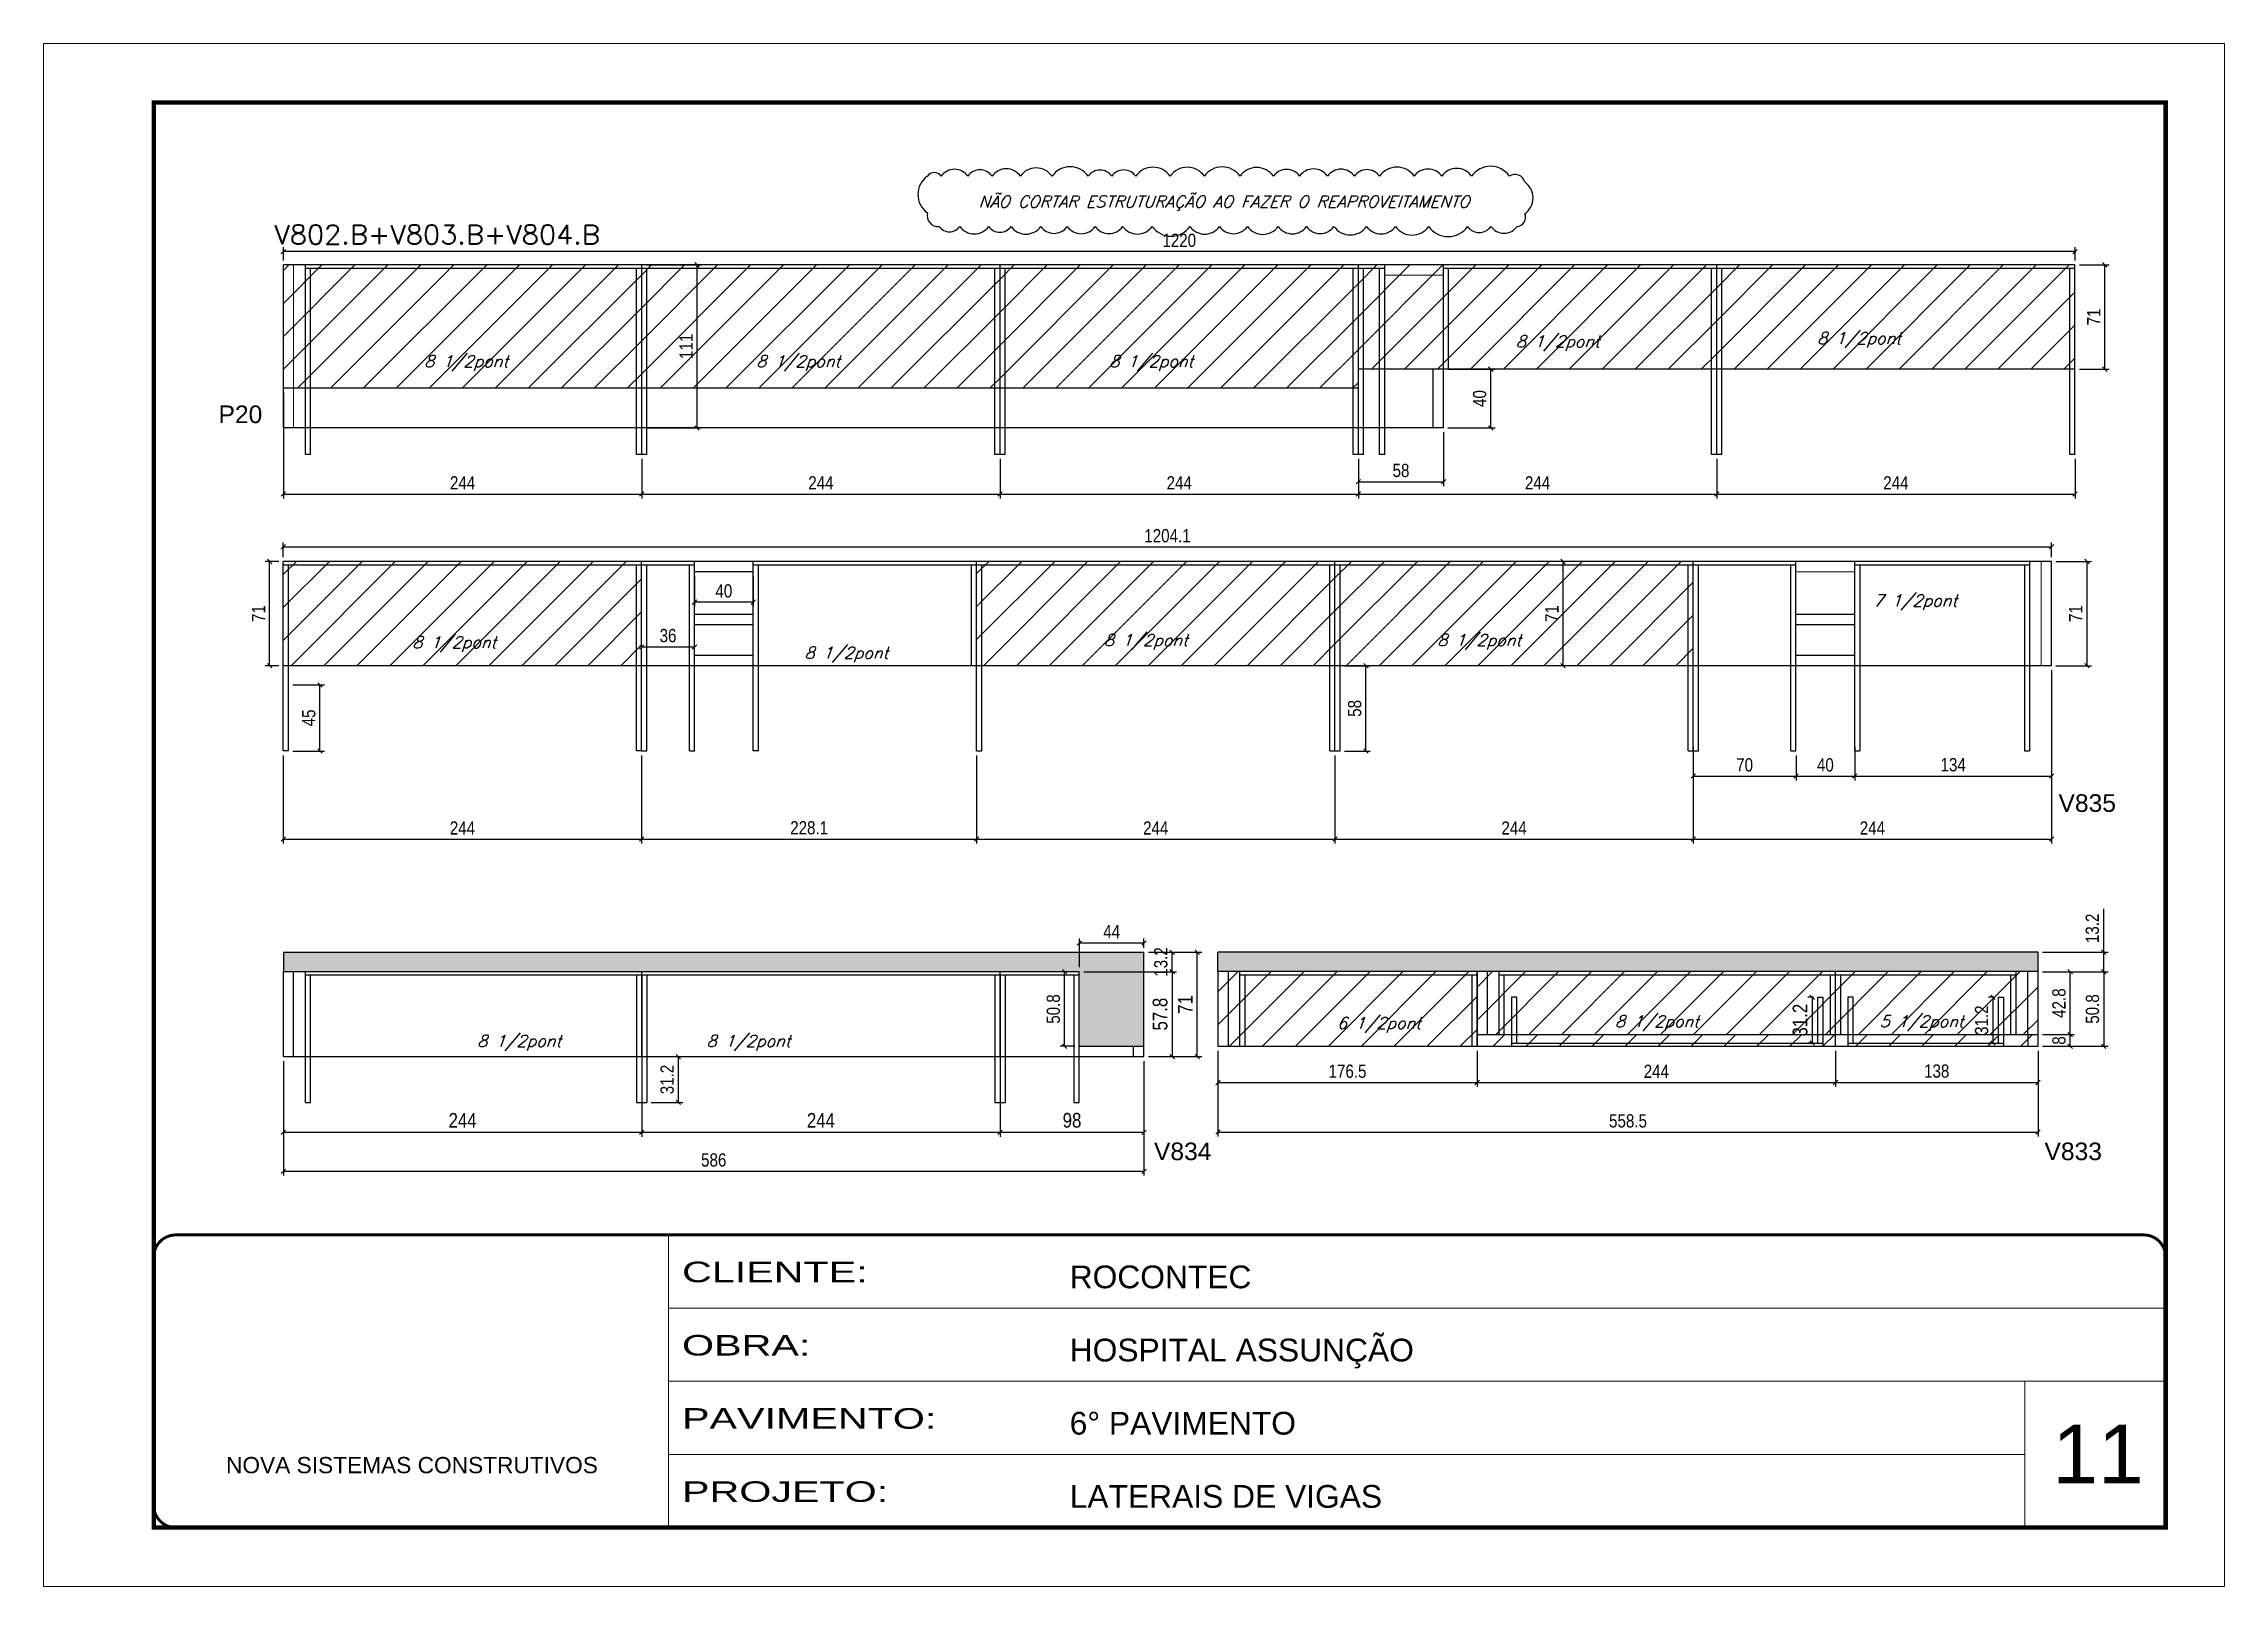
# Model space of a CAD drawing. Extents: x -20960 to -5926, y -2106 to 21915.
# Drawn here: x -9023 to -7538, y 18568 to 19618 of the extents above; entities that cross this region are included whole.
import ezdxf

# ---------------------------------------------------------------- set-up
doc = ezdxf.new("R2010")
doc.units = 0
doc.linetypes.add('CONTINUO', pattern=[0])
doc.linetypes.add('DASHED', pattern=[0.75, 0.5, -0.25])
for name, color, linetype in [('5', 5, 'Continuous'), ('COTA', 241, 'Continuous'), ('Painéis', 200, 'Continuous'), ('Reaproveitamento', 251, 'Continuous'), ('SARR_2.2x7', 40, 'Continuous'), ('SARR_3.5x7', 81, 'Continuous'), ('texto', 7, 'Continuous')]:
    doc.layers.add(name, color=color, linetype=linetype)
for name, color, linetype, lineweight in [('CARIMBO', 255, 'Continuous', 9), ('Folhas', 255, 'Continuous', 9), ('Sarr 2.2x7', 40, 'Continuous', 9), ('SARRAFO DE PRESSAO', 251, 'DASHED', 9), ('Texto Seção', 7, 'Continuous', 15)]:
    doc.layers.add(name, color=color, linetype=linetype, lineweight=lineweight)
doc.styles.add('ARIAL', font='arial.ttf')
doc.styles.add('COTA TECNICA', font='techl___.ttf', dxfattribs={"height": 10})
doc.styles.add('COTA TECNICA-50', font='techl___.ttf', dxfattribs={"height": 9})
doc.styles.add('REGUA-120', font='ROMANS.shx', dxfattribs={"height": 15})
doc.styles.add('Romans', font='romans.shx')
doc.styles.get("Standard").update_dxf_attribs({"font": 'arial.ttf'})
doc.styles.add('Tecnologia', font='')
doc.styles.get('Tecnologia').set_extended_font_data('Forgotten Futurist')
doc.dimstyles.new('COTA PAINEL-50', dxfattribs={"dimtxt": 9, "dimasz": 3, "dimexe": 3, "dimexo": 3, "dimgap": 3, "dimtad": 1, "dimdec": 1, "dimzin": 12, "dimdsep": 46, "dimtxsty": 'COTA TECNICA-50', "dimblk1": 'OBLIQUE', "dimblk2": 'OBLIQUE', "dimsah": 1, "dimcen": 0.9, "dimclrd": 4, "dimclre": 4, "dimclrt": 240, "dimadec": 1, "dimazin": 3, "dimtfac": 1, "dimtdec": 1, "dimtmove": 0, "dimatfit": 3, "dimfxl": 1, "dimtolj": 1, "dimtzin": 12, "dimarcsym": 0})
doc.dimstyles.new('PAINEL', dxfattribs={"dimtxt": 10, "dimasz": 3, "dimexe": 3, "dimexo": 3, "dimgap": 3, "dimtad": 1, "dimdec": 1, "dimzin": 12, "dimdsep": 46, "dimtxsty": 'COTA TECNICA', "dimblk1": 'OBLIQUE', "dimblk2": 'OBLIQUE', "dimsah": 1, "dimcen": 0.9, "dimclrd": 4, "dimclre": 4, "dimclrt": 240, "dimadec": 1, "dimazin": 3, "dimtfac": 1, "dimtdec": 1, "dimtmove": 0, "dimatfit": 3, "dimfxl": 1, "dimtolj": 1, "dimtzin": 12, "dimarcsym": 0})
pattern_1 = [(50, (1585, 0), (5.4655401, -0.4781726), [0.5715, -6.2865]), (355, (1585, 0), (-1.0573026, 5.7317054), [0.4572, -5.0292175]), (100.451445, (1585.4555, -0.04), (4.4082374, 5.2535326), [0.4857003, -5.3427073]), (46.1842, (1585, 1.524), (8.1323712, -1.2612698), [0.85725, -9.42975]), (96.635558, (1585.678, 1.419), (7.122124, 7.4227837), [0.7285507, -8.0140682]), (351.18415, (1585, 1.524), (7.122124, 7.4227837), [0.685799, -7.543792]), (21, (1585.762, 1.143), (4.5484317, -3.0679559), [0.5715, -6.2865]), (326, (1585.762, 1.143), (1.8540609, 5.525639), [0.4572, -5.0292]), (71.451445, (1586.141, 0.8873), (6.4024926, 2.4576831), [0.4857003, -5.3426981]), (37.5, (1585, 0), (0.0926581, 2.53665117), [0, -4.96824, 0, -5.1054, 0, -5.04825]), (7.5, (1585, 0), (2.00458988, 3.00541724), [0, -2.91084, 0, -4.85394, 0, -1.92405]), (327.5, (1583.3007, 0), (4.06771786, -0.17186232), [0, -1.905, 0, -5.9436, 0, -7.8867]), (317.5, (1582.5387, 0), (4.44387544, 0.76279473), [0, -2.4765, 0, -3.94716, 0, -5.6007])]
pattern_2 = [(45, (1585, 0), (-11.22532, 11.22532), [])]
pattern_3 = [(45, (1585, -40), (-11.22532, 11.22532), [])]

msp = doc.modelspace()

# ---------------------------------------------------------------- texts
at = {"layer": '5', "linetype": 'Continuous'}
for s, p in [('P20', (-8904.4, 19359.96)), ('V835', (-7651.47, 19095.38)), ('V834', (-8267.4, 18858.32)), ('V833', (-7661, 18858.32))]:
    msp.add_text(s, height=12, rotation=0.00004, dxfattribs=at).set_placement(p)
at = {"layer": 'CARIMBO', "style": 'ARIAL'}
msp.add_text('11', height=40, dxfattribs=at).set_placement((-7655.64, 18638.38))
at = {"layer": 'texto', "color": 2, "char_height": 8, "attachment_point": 5, "style": 'Romans'}
for s, insert in [('{\\Q19;\\C256;NÃO CORTAR ESTRUTURAÇÃO AO FAZER O REAPROVEITAMENTO}', (-8219.79, 19509.62)), ('{\\Q19;\\C256;8 1/2pont}', (-7992.45, 19414.25)), ('{\\Q19;\\C256;8 1/2pont}', (-7787.27, 19416.47)), ('{\\Q19;\\C256;8 1/2pont}', (-8735.77, 19400.75)), ('{\\Q19;\\C256;8 1/2pont}', (-8509.63, 19400.75)), ('{\\Q19;\\C256;8 1/2pont}', (-8269.22, 19400.75)), ('{\\Q19;\\C256;7 1/2pont}', (-7749.05, 19237.91)), ('{\\Q19;\\C256;8 1/2pont}', (-8743.85, 19209.48)), ('{\\Q19;\\C256;8 1/2pont}', (-8272.95, 19210.94)), ('{\\Q19;\\C256;8 1/2pont}', (-8045.93, 19210.94)), ('{\\Q19;\\C256;8 1/2pont}', (-8476.88, 19202.34)), ('{\\Q19;\\C256;6 1/2pont}', (-8114.17, 18950.34)), ('{\\Q19;\\C256;8 1/2pont}', (-7924.89, 18951.47)), ('{\\Q19;\\C256;5 1/2pont}', (-7744.71, 18951.47)), ('{\\Q19;\\C256;8 1/2pont}', (-8699.67, 18938.12)), ('{\\Q19;\\C256;8 1/2pont}', (-8543.5, 18938.12))]:
    msp.add_mtext(s, dxfattribs=dict(at, insert=insert))
at = {"layer": 'Texto Seção', "style": 'REGUA-120', "width": 1.05}
msp.add_text('V802.B+V803.B+V804.B', height=13, dxfattribs=at).set_placement((-8866.39, 19481.8))

# ---------------------------------------------------------------- blocks, each defined once
blk = doc.blocks.new('9999999999')
at = {"color": 30, "linetype": 'CONTINUO'}
for p, q in [((98564.6, 34230.2), (98564.6, 34429.4)), ((98564.6, 34379.6), (99584, 34379.6)), ((98564.6, 34329.8), (99488, 34329.8)), ((99584, 34329.8), (99488, 34329.8)), ((99488, 34329.8), (99488, 34230.2)), ((98564.6, 34280), (99488, 34280))]:
    blk.add_line(p, q, dxfattribs=at)
at = {"color": 30, "linetype": 'CONTINUO', "const_width": 2}
blk.add_lwpolyline([(99584, 34230.2), (99584, 34414.4, 0.414214), (99569, 34429.4), (98229, 34429.4, 0.414214), (98214, 34414.4), (98214, 34245.2, 0.414214), (98229, 34230.2), (99584, 34230.2)], format="xyb", dxfattribs=at)
at = {"layer": 'Folhas'}
blk.add_lwpolyline([(98139, 34190.2), (99624, 34190.2), (99624, 35240.2), (98139, 35240.2)], close=True, dxfattribs=at)
at = {"layer": 'Folhas', "color": 30, "const_width": 3}
blk.add_lwpolyline([(98214, 34230.2), (99584, 34230.2), (99584, 35200.2), (98214, 35200.2)], close=True, dxfattribs=at)
at = {"color": 7, "linetype": 'Continuous', "ltscale": 5, "style": 'ARIAL'}
for s, height, p in [('ROCONTEC', 15.48, (98837.7, 34393.1)), ('HOSPITAL ASSUNÇÃO', 15.483, (98837.7, 34343.3)), ('6° PAVIMENTO', 15.483, (98837.7, 34293.5)), ('NOVA SISTEMAS CONSTRUTIVOS', 11.059, (98263.2, 34267.2)), ('LATERAIS DE VIGAS', 15.483, (98837.7, 34243.7))]:
    blk.add_text(s, height=height, dxfattribs=at).set_placement(p)
at = {"layer": 'Folhas', "color": 7, "style": 'Tecnologia', "width": 1.5}
for s, p in [('CLIENTE:', (98573.7, 34397.2)), ('OBRA:', (98573.7, 34347.3)), ('PAVIMENTO:', (98573.7, 34297.5)), ('PROJETO:', (98573.7, 34247.7))]:
    blk.add_text(s, height=14, dxfattribs=at).set_placement(p)
blk = doc.blocks.new('_Oblique')
at = {"color": 0, "linetype": 'ByBlock', "lineweight": -2}
blk.add_line((-0.5, -0.5), (0.5, 0.5), dxfattribs=at)
blk = doc.blocks.new('*D371')
at = {"layer": 'COTA', "color": 4, "lineweight": -2, "transparency": 16777216}
for p, q in [((-8137.7, 19194.8), (-8120.1, 19194.8)), ((-8123.1, 19136.8), (-8123.1, 19194.8)), ((-8137.7, 19136.8), (-8120.1, 19136.8))]:
    blk.add_line(p, q, dxfattribs=at)
at = {"layer": 'Defpoints', "color": 0, "transparency": 16777216}
for p in [(-8140.7, 19194.8), (-8123.1, 19194.8), (-8140.7, 19136.8)]:
    blk.add_point(p, dxfattribs=at)
at = {"layer": 'COTA', "color": 4, "lineweight": -2, "transparency": 16777216, "xscale": 3, "yscale": 3, "zscale": 3}
for p, rotation in [((-8123.1, 19194.8), 90), ((-8123.1, 19136.8), 270)]:
    blk.add_blockref('_Oblique', p, dxfattribs=dict(at, rotation=rotation))
at = {"layer": 'COTA', "color": 240, "transparency": 16777216, "insert": (-8130.7, 19165.8), "char_height": 9, "attachment_point": 5, "rotation": 90, "style": 'COTA TECNICA-50'}
blk.add_mtext('\\A1;58', dxfattribs=at)
blk = doc.blocks.new('*D372')
at = {"layer": 'COTA', "color": 4, "lineweight": -2, "transparency": 16777216}
for p, q in [((-8860.3, 19133.8), (-8860.3, 19073.9)), ((-8616.3, 19133.8), (-8616.3, 19073.9)), ((-8860.3, 19076.9), (-8616.3, 19076.9))]:
    blk.add_line(p, q, dxfattribs=at)
at = {"layer": 'Defpoints', "color": 0, "transparency": 16777216}
for p in [(-8860.3, 19136.8), (-8616.3, 19136.8), (-8616.3, 19076.9)]:
    blk.add_point(p, dxfattribs=at)
at = {"layer": 'COTA', "color": 4, "lineweight": -2, "transparency": 16777216, "xscale": 3, "yscale": 3, "zscale": 3, "rotation": 180}
blk.add_blockref('_Oblique', (-8860.3, 19076.9), dxfattribs=at)
at = {"layer": 'COTA', "color": 4, "lineweight": -2, "transparency": 16777216, "xscale": 3, "yscale": 3, "zscale": 3}
blk.add_blockref('_Oblique', (-8616.3, 19076.9), dxfattribs=at)
at = {"layer": 'COTA', "color": 240, "transparency": 16777216, "insert": (-8738.3, 19084.4), "char_height": 9, "attachment_point": 5, "style": 'COTA TECNICA-50'}
blk.add_mtext('\\A1;244', dxfattribs=at)
blk = doc.blocks.new('*D373')
at = {"layer": 'COTA', "color": 4, "lineweight": -2, "transparency": 16777216}
for p, q in [((-8616.3, 19133.8), (-8616.3, 19073.9)), ((-8388.2, 19133.8), (-8388.2, 19073.9)), ((-8616.3, 19076.9), (-8388.2, 19076.9))]:
    blk.add_line(p, q, dxfattribs=at)
at = {"layer": 'Defpoints', "color": 0, "transparency": 16777216}
for p in [(-8616.3, 19136.8), (-8388.2, 19136.8), (-8388.2, 19076.9)]:
    blk.add_point(p, dxfattribs=at)
at = {"layer": 'COTA', "color": 4, "lineweight": -2, "transparency": 16777216, "xscale": 3, "yscale": 3, "zscale": 3, "rotation": 180}
blk.add_blockref('_Oblique', (-8616.3, 19076.9), dxfattribs=at)
at = {"layer": 'COTA', "color": 4, "lineweight": -2, "transparency": 16777216, "xscale": 3, "yscale": 3, "zscale": 3}
blk.add_blockref('_Oblique', (-8388.2, 19076.9), dxfattribs=at)
at = {"layer": 'COTA', "color": 240, "transparency": 16777216, "insert": (-8502.2, 19084.5), "char_height": 9, "attachment_point": 5, "style": 'COTA TECNICA-50'}
blk.add_mtext('\\A1;228.1', dxfattribs=at)
blk = doc.blocks.new('*D374')
at = {"layer": 'COTA', "color": 4, "lineweight": -2, "transparency": 16777216}
for p, q in [((-8388.2, 19133.8), (-8388.2, 19073.9)), ((-8144.2, 19133.8), (-8144.2, 19073.9)), ((-8388.2, 19076.9), (-8144.2, 19076.9))]:
    blk.add_line(p, q, dxfattribs=at)
at = {"layer": 'Defpoints', "color": 0, "transparency": 16777216}
for p in [(-8388.2, 19136.8), (-8144.2, 19136.8), (-8144.2, 19076.9)]:
    blk.add_point(p, dxfattribs=at)
at = {"layer": 'COTA', "color": 4, "lineweight": -2, "transparency": 16777216, "xscale": 3, "yscale": 3, "zscale": 3, "rotation": 180}
blk.add_blockref('_Oblique', (-8388.2, 19076.9), dxfattribs=at)
at = {"layer": 'COTA', "color": 4, "lineweight": -2, "transparency": 16777216, "xscale": 3, "yscale": 3, "zscale": 3}
blk.add_blockref('_Oblique', (-8144.2, 19076.9), dxfattribs=at)
at = {"layer": 'COTA', "color": 240, "transparency": 16777216, "insert": (-8266.2, 19084.4), "char_height": 9, "attachment_point": 5, "style": 'COTA TECNICA-50'}
blk.add_mtext('\\A1;244', dxfattribs=at)
blk = doc.blocks.new('*D375')
at = {"layer": 'COTA', "color": 4, "lineweight": -2, "transparency": 16777216}
for p, q in [((-8144.2, 19133.8), (-8144.2, 19073.9)), ((-7900.2, 19133.8), (-7900.2, 19073.9)), ((-8144.2, 19076.9), (-7900.2, 19076.9))]:
    blk.add_line(p, q, dxfattribs=at)
at = {"layer": 'Defpoints', "color": 0, "transparency": 16777216}
for p in [(-8144.2, 19136.8), (-7900.2, 19136.8), (-7900.2, 19076.9)]:
    blk.add_point(p, dxfattribs=at)
at = {"layer": 'COTA', "color": 4, "lineweight": -2, "transparency": 16777216, "xscale": 3, "yscale": 3, "zscale": 3, "rotation": 180}
blk.add_blockref('_Oblique', (-8144.2, 19076.9), dxfattribs=at)
at = {"layer": 'COTA', "color": 4, "lineweight": -2, "transparency": 16777216, "xscale": 3, "yscale": 3, "zscale": 3}
blk.add_blockref('_Oblique', (-7900.2, 19076.9), dxfattribs=at)
at = {"layer": 'COTA', "color": 240, "transparency": 16777216, "insert": (-8022.2, 19084.4), "char_height": 9, "attachment_point": 5, "style": 'COTA TECNICA-50'}
blk.add_mtext('\\A1;244', dxfattribs=at)
blk = doc.blocks.new('*D376')
at = {"layer": 'COTA', "color": 4, "lineweight": -2, "transparency": 16777216}
for p, q in [((-7656.2, 19191.8), (-7656.2, 19073.9)), ((-7900.2, 19133.8), (-7900.2, 19073.9)), ((-7900.2, 19076.9), (-7656.2, 19076.9))]:
    blk.add_line(p, q, dxfattribs=at)
at = {"layer": 'Defpoints', "color": 0, "transparency": 16777216}
for p in [(-7656.2, 19194.8), (-7900.2, 19136.8), (-7656.2, 19076.9)]:
    blk.add_point(p, dxfattribs=at)
at = {"layer": 'COTA', "color": 4, "lineweight": -2, "transparency": 16777216, "xscale": 3, "yscale": 3, "zscale": 3, "rotation": 180}
blk.add_blockref('_Oblique', (-7900.2, 19076.9), dxfattribs=at)
at = {"layer": 'COTA', "color": 4, "lineweight": -2, "transparency": 16777216, "xscale": 3, "yscale": 3, "zscale": 3}
blk.add_blockref('_Oblique', (-7656.2, 19076.9), dxfattribs=at)
at = {"layer": 'COTA', "color": 240, "transparency": 16777216, "insert": (-7778.2, 19084.4), "char_height": 9, "attachment_point": 5, "style": 'COTA TECNICA-50'}
blk.add_mtext('\\A1;244', dxfattribs=at)
blk = doc.blocks.new('*D377')
at = {"layer": 'COTA', "color": 4, "lineweight": -2, "transparency": 16777216}
for p, q in [((-7653.2, 19265.8), (-7629.1, 19265.8)), ((-7632.1, 19265.8), (-7632.1, 19194.8)), ((-7653.2, 19194.8), (-7629.1, 19194.8))]:
    blk.add_line(p, q, dxfattribs=at)
at = {"layer": 'Defpoints', "color": 0, "transparency": 16777216}
for p in [(-7656.2, 19265.8), (-7656.2, 19194.8), (-7632.1, 19194.8)]:
    blk.add_point(p, dxfattribs=at)
at = {"layer": 'COTA', "color": 4, "lineweight": -2, "transparency": 16777216, "xscale": 3, "yscale": 3, "zscale": 3}
for p, rotation in [((-7632.1, 19265.8), 90), ((-7632.1, 19194.8), 270)]:
    blk.add_blockref('_Oblique', p, dxfattribs=dict(at, rotation=rotation))
at = {"layer": 'COTA', "color": 240, "transparency": 16777216, "insert": (-7639.7, 19230.3), "char_height": 9, "attachment_point": 5, "rotation": 90, "style": 'COTA TECNICA-50'}
blk.add_mtext('\\A1;71', dxfattribs=at)
blk = doc.blocks.new('*D316')
at = {"layer": 'COTA', "color": 4, "lineweight": -2, "transparency": 16777216}
blk.add_line((-7988.8, 19194.8), (-7988.8, 19265.8), dxfattribs=at)
at = {"layer": 'Defpoints', "color": 0, "transparency": 16777216}
for p in [(-7988.8, 19265.8), (-7988.8, 19265.8), (-7988.8, 19194.8)]:
    blk.add_point(p, dxfattribs=at)
at = {"layer": 'COTA', "color": 4, "lineweight": -2, "transparency": 16777216, "xscale": 3, "yscale": 3, "zscale": 3}
for p, rotation in [((-7988.8, 19265.8), 90), ((-7988.8, 19194.8), 270)]:
    blk.add_blockref('_Oblique', p, dxfattribs=dict(at, rotation=rotation))
at = {"layer": 'COTA', "color": 240, "transparency": 16777216, "insert": (-7996.4, 19230.3), "char_height": 9, "attachment_point": 5, "rotation": 90, "style": 'COTA TECNICA-50'}
blk.add_mtext('\\A1;71', dxfattribs=at)
blk = doc.blocks.new('*D378')
at = {"layer": 'COTA', "color": 4, "lineweight": -2, "transparency": 16777216}
for p, q in [((-8863.3, 19265.8), (-8872.6, 19265.8)), ((-8869.6, 19194.8), (-8869.6, 19265.8)), ((-8863.3, 19194.8), (-8872.6, 19194.8))]:
    blk.add_line(p, q, dxfattribs=at)
at = {"layer": 'Defpoints', "color": 0, "transparency": 16777216}
for p in [(-8869.6, 19265.8), (-8860.3, 19265.8), (-8860.3, 19194.8)]:
    blk.add_point(p, dxfattribs=at)
at = {"layer": 'COTA', "color": 4, "lineweight": -2, "transparency": 16777216, "xscale": 3, "yscale": 3, "zscale": 3}
for p, rotation in [((-8869.6, 19265.8), 90), ((-8869.6, 19194.8), 270)]:
    blk.add_blockref('_Oblique', p, dxfattribs=dict(at, rotation=rotation))
at = {"layer": 'COTA', "color": 240, "transparency": 16777216, "insert": (-8877.1, 19230.3), "char_height": 9, "attachment_point": 5, "rotation": 90, "style": 'COTA TECNICA-50'}
blk.add_mtext('\\A1;71', dxfattribs=at)
blk = doc.blocks.new('*D379')
at = {"layer": 'COTA', "color": 4, "lineweight": -2, "transparency": 16777216}
for p, q in [((-8853.8, 19181.8), (-8832.3, 19181.8)), ((-8835.3, 19136.8), (-8835.3, 19181.8)), ((-8853.8, 19136.8), (-8832.3, 19136.8))]:
    blk.add_line(p, q, dxfattribs=at)
at = {"layer": 'Defpoints', "color": 0, "transparency": 16777216}
for p in [(-8856.8, 19181.8), (-8835.3, 19181.8), (-8856.8, 19136.8)]:
    blk.add_point(p, dxfattribs=at)
at = {"layer": 'COTA', "color": 4, "lineweight": -2, "transparency": 16777216, "xscale": 3, "yscale": 3, "zscale": 3}
for p, rotation in [((-8835.3, 19181.8), 90), ((-8835.3, 19136.8), 270)]:
    blk.add_blockref('_Oblique', p, dxfattribs=dict(at, rotation=rotation))
at = {"layer": 'COTA', "color": 240, "transparency": 16777216, "insert": (-8842.9, 19159.3), "char_height": 9, "attachment_point": 5, "rotation": 90, "style": 'COTA TECNICA-50'}
blk.add_mtext('\\A1;45', dxfattribs=at)
blk = doc.blocks.new('*D317')
at = {"layer": 'COTA', "color": 4, "lineweight": -2, "ltscale": 25, "transparency": 16777216}
for p, q in [((-8860.2, 18925.8), (-8860.2, 18874.3)), ((-8616.2, 18899.2), (-8616.2, 18874.3)), ((-8860.2, 18877.3), (-8616.2, 18877.3))]:
    blk.add_line(p, q, dxfattribs=at)
at = {"layer": 'Defpoints', "color": 0, "ltscale": 25, "transparency": 16777216}
for p in [(-8860.2, 18928.8), (-8616.2, 18902.2), (-8616.2, 18877.3)]:
    blk.add_point(p, dxfattribs=at)
at = {"layer": 'COTA', "color": 4, "lineweight": -2, "ltscale": 25, "transparency": 16777216, "xscale": 3, "yscale": 3, "zscale": 3, "rotation": 180}
blk.add_blockref('_Oblique', (-8860.2, 18877.3), dxfattribs=at)
at = {"layer": 'COTA', "color": 4, "lineweight": -2, "ltscale": 25, "transparency": 16777216, "xscale": 3, "yscale": 3, "zscale": 3}
blk.add_blockref('_Oblique', (-8616.2, 18877.3), dxfattribs=at)
at = {"layer": 'COTA', "color": 240, "ltscale": 25, "transparency": 16777216, "insert": (-8738.2, 18885.4), "char_height": 10, "attachment_point": 5, "style": 'COTA TECNICA'}
blk.add_mtext('\\A1;244', dxfattribs=at)
blk = doc.blocks.new('*D318')
at = {"layer": 'COTA', "color": 4, "lineweight": -2, "ltscale": 25, "transparency": 16777216}
for p, q in [((-8274.2, 18925.8), (-8274.2, 18874.3)), ((-8372.2, 18899.2), (-8372.2, 18874.3)), ((-8372.2, 18877.3), (-8274.2, 18877.3))]:
    blk.add_line(p, q, dxfattribs=at)
at = {"layer": 'Defpoints', "color": 0, "ltscale": 25, "transparency": 16777216}
for p in [(-8274.2, 18928.8), (-8372.2, 18902.2), (-8274.2, 18877.3)]:
    blk.add_point(p, dxfattribs=at)
at = {"layer": 'COTA', "color": 4, "lineweight": -2, "ltscale": 25, "transparency": 16777216, "xscale": 3, "yscale": 3, "zscale": 3, "rotation": 180}
blk.add_blockref('_Oblique', (-8372.2, 18877.3), dxfattribs=at)
at = {"layer": 'COTA', "color": 4, "lineweight": -2, "ltscale": 25, "transparency": 16777216, "xscale": 3, "yscale": 3, "zscale": 3}
blk.add_blockref('_Oblique', (-8274.2, 18877.3), dxfattribs=at)
at = {"layer": 'COTA', "color": 240, "ltscale": 25, "transparency": 16777216, "insert": (-8323.2, 18885.4), "char_height": 10, "attachment_point": 5, "style": 'COTA TECNICA'}
blk.add_mtext('\\A1;98', dxfattribs=at)
blk = doc.blocks.new('*D319')
at = {"layer": 'COTA', "color": 4, "lineweight": -2, "ltscale": 25, "transparency": 16777216}
for p, q in [((-8616.2, 18899.2), (-8616.2, 18874.3)), ((-8372.2, 18899.2), (-8372.2, 18874.3)), ((-8616.2, 18877.3), (-8372.2, 18877.3))]:
    blk.add_line(p, q, dxfattribs=at)
at = {"layer": 'Defpoints', "color": 0, "ltscale": 25, "transparency": 16777216}
for p in [(-8616.2, 18902.2), (-8372.2, 18902.2), (-8372.2, 18877.3)]:
    blk.add_point(p, dxfattribs=at)
at = {"layer": 'COTA', "color": 4, "lineweight": -2, "ltscale": 25, "transparency": 16777216, "xscale": 3, "yscale": 3, "zscale": 3, "rotation": 180}
blk.add_blockref('_Oblique', (-8616.2, 18877.3), dxfattribs=at)
at = {"layer": 'COTA', "color": 4, "lineweight": -2, "ltscale": 25, "transparency": 16777216, "xscale": 3, "yscale": 3, "zscale": 3}
blk.add_blockref('_Oblique', (-8372.2, 18877.3), dxfattribs=at)
at = {"layer": 'COTA', "color": 240, "ltscale": 25, "transparency": 16777216, "insert": (-8494.2, 18885.4), "char_height": 10, "attachment_point": 5, "style": 'COTA TECNICA'}
blk.add_mtext('\\A1;244', dxfattribs=at)
blk = doc.blocks.new('*D320')
at = {"layer": 'COTA', "color": 4, "lineweight": -2, "ltscale": 25, "transparency": 16777216}
for p, q in [((-8271.2, 18999.8), (-8234.9, 18999.8)), ((-8237.9, 18928.8), (-8237.9, 18999.8)), ((-8271.2, 18928.8), (-8234.9, 18928.8))]:
    blk.add_line(p, q, dxfattribs=at)
at = {"layer": 'Defpoints', "color": 0, "ltscale": 25, "transparency": 16777216}
for p in [(-8274.2, 18999.8), (-8237.9, 18999.8), (-8274.2, 18928.8)]:
    blk.add_point(p, dxfattribs=at)
at = {"layer": 'COTA', "color": 4, "lineweight": -2, "ltscale": 25, "transparency": 16777216, "xscale": 3, "yscale": 3, "zscale": 3}
for p, rotation in [((-8237.9, 18999.8), 90), ((-8237.9, 18928.8), 270)]:
    blk.add_blockref('_Oblique', p, dxfattribs=dict(at, rotation=rotation))
at = {"layer": 'COTA', "color": 240, "ltscale": 25, "transparency": 16777216, "insert": (-8246, 18964.3), "char_height": 10, "attachment_point": 5, "rotation": 90, "style": 'COTA TECNICA'}
blk.add_mtext('\\A1;71', dxfattribs=at)
blk = doc.blocks.new('*D321')
at = {"layer": 'COTA', "color": 4, "lineweight": -2, "ltscale": 25, "transparency": 16777216}
for p, q in [((-8315.2, 18986.6), (-8252, 18986.6)), ((-8255, 18986.6), (-8255, 18928.8)), ((-8271.2, 18928.8), (-8252, 18928.8))]:
    blk.add_line(p, q, dxfattribs=at)
at = {"layer": 'Defpoints', "color": 0, "ltscale": 25, "transparency": 16777216}
for p in [(-8318.2, 18986.6), (-8274.2, 18928.8), (-8255, 18928.8)]:
    blk.add_point(p, dxfattribs=at)
at = {"layer": 'COTA', "color": 4, "lineweight": -2, "ltscale": 25, "transparency": 16777216, "xscale": 3, "yscale": 3, "zscale": 3}
for p, rotation in [((-8255, 18986.6), 90), ((-8255, 18928.8), 270)]:
    blk.add_blockref('_Oblique', p, dxfattribs=dict(at, rotation=rotation))
at = {"layer": 'COTA', "color": 240, "ltscale": 25, "transparency": 16777216, "insert": (-8263.2, 18957.7), "char_height": 10, "attachment_point": 5, "rotation": 90, "style": 'COTA TECNICA'}
blk.add_mtext('\\A1;57.8', dxfattribs=at)
blk = doc.blocks.new('*D322')
at = {"layer": 'COTA', "color": 4, "lineweight": -2, "transparency": 16777216}
for p, q in [((-8860.2, 18925.8), (-8860.2, 18847.8)), ((-8274.2, 18925.8), (-8274.2, 18847.8)), ((-8860.2, 18850.8), (-8274.2, 18850.8))]:
    blk.add_line(p, q, dxfattribs=at)
at = {"layer": 'Defpoints', "color": 0, "transparency": 16777216}
for p in [(-8860.2, 18928.8), (-8274.2, 18928.8), (-8274.2, 18850.8)]:
    blk.add_point(p, dxfattribs=at)
at = {"layer": 'COTA', "color": 4, "lineweight": -2, "transparency": 16777216, "xscale": 3, "yscale": 3, "zscale": 3, "rotation": 180}
blk.add_blockref('_Oblique', (-8860.2, 18850.8), dxfattribs=at)
at = {"layer": 'COTA', "color": 4, "lineweight": -2, "transparency": 16777216, "xscale": 3, "yscale": 3, "zscale": 3}
blk.add_blockref('_Oblique', (-8274.2, 18850.8), dxfattribs=at)
at = {"layer": 'COTA', "color": 240, "transparency": 16777216, "insert": (-8567.2, 18858.4), "char_height": 9, "attachment_point": 5, "style": 'COTA TECNICA-50'}
blk.add_mtext('\\A1;586', dxfattribs=at)
blk = doc.blocks.new('*D380')
at = {"layer": 'COTA', "color": 4, "lineweight": -2, "transparency": 16777216}
for p, q in [((-8271.2, 18999.8), (-8252, 18999.8)), ((-8255, 18986.6), (-8255, 18999.8)), ((-8315.2, 18986.6), (-8252, 18986.6))]:
    blk.add_line(p, q, dxfattribs=at)
at = {"layer": 'Defpoints', "color": 0, "transparency": 16777216}
for p in [(-8274.2, 18999.8), (-8255, 18999.8), (-8318.2, 18986.6)]:
    blk.add_point(p, dxfattribs=at)
at = {"layer": 'COTA', "color": 4, "lineweight": -2, "transparency": 16777216, "xscale": 3, "yscale": 3, "zscale": 3}
for p, rotation in [((-8255, 18999.8), 90), ((-8255, 18986.6), 270)]:
    blk.add_blockref('_Oblique', p, dxfattribs=dict(at, rotation=rotation))
at = {"layer": 'COTA', "color": 240, "transparency": 16777216, "insert": (-8262.7, 18993.2), "char_height": 9, "attachment_point": 5, "rotation": 90, "style": 'COTA TECNICA-50'}
blk.add_mtext('\\A1;13.2', dxfattribs=at)
blk = doc.blocks.new('*D323')
at = {"layer": 'COTA', "color": 4, "lineweight": -2, "transparency": 16777216}
for p, q in [((-7662.4, 18986.6), (-7617.7, 18986.6)), ((-7620.7, 18986.6), (-7620.7, 18935.8)), ((-7662.4, 18935.8), (-7617.7, 18935.8))]:
    blk.add_line(p, q, dxfattribs=at)
at = {"layer": 'Defpoints', "color": 0, "transparency": 16777216}
for p in [(-7665.4, 18986.6), (-7665.4, 18935.8), (-7620.7, 18935.8)]:
    blk.add_point(p, dxfattribs=at)
at = {"layer": 'COTA', "color": 4, "lineweight": -2, "transparency": 16777216, "xscale": 3, "yscale": 3, "zscale": 3}
for p, rotation in [((-7620.7, 18986.6), 90), ((-7620.7, 18935.8), 270)]:
    blk.add_blockref('_Oblique', p, dxfattribs=dict(at, rotation=rotation))
at = {"layer": 'COTA', "color": 240, "transparency": 16777216, "insert": (-7628.3, 18961.2), "char_height": 9, "attachment_point": 5, "rotation": 90, "style": 'COTA TECNICA-50'}
blk.add_mtext('\\A1;50.8', dxfattribs=at)
blk = doc.blocks.new('*D381')
at = {"layer": 'COTA', "color": 4, "lineweight": -2, "ltscale": 25, "transparency": 16777216}
for p, q in [((-7818.3, 18969.2), (-7822.2, 18969.2)), ((-7819.2, 18969.2), (-7819.2, 18938)), ((-7818.3, 18938), (-7822.2, 18938))]:
    blk.add_line(p, q, dxfattribs=at)
at = {"layer": 'Defpoints', "color": 0, "ltscale": 25, "transparency": 16777216}
for p in [(-7815.3, 18969.2), (-7819.2, 18938), (-7815.3, 18938)]:
    blk.add_point(p, dxfattribs=at)
at = {"layer": 'COTA', "color": 4, "lineweight": -2, "ltscale": 25, "transparency": 16777216, "xscale": 3, "yscale": 3, "zscale": 3}
for p, rotation in [((-7819.2, 18969.2), 90), ((-7819.2, 18938), 270)]:
    blk.add_blockref('_Oblique', p, dxfattribs=dict(at, rotation=rotation))
at = {"layer": 'COTA', "color": 240, "ltscale": 25, "transparency": 16777216, "insert": (-7827.4, 18953.6), "char_height": 10, "attachment_point": 5, "rotation": 90, "style": 'COTA TECNICA'}
blk.add_mtext('\\A1;31.2', dxfattribs=at)
blk = doc.blocks.new('*D363')
at = {"layer": 'COTA', "color": 4, "lineweight": -2, "transparency": 16777216}
for p, q in [((-7695.4, 18969.2), (-7699.1, 18969.2)), ((-7696.1, 18969.2), (-7696.1, 18938)), ((-7695.4, 18938), (-7699.1, 18938))]:
    blk.add_line(p, q, dxfattribs=at)
at = {"layer": 'Defpoints', "color": 0, "transparency": 16777216}
for p in [(-7692.4, 18969.2), (-7696.1, 18938), (-7692.4, 18938)]:
    blk.add_point(p, dxfattribs=at)
at = {"layer": 'COTA', "color": 4, "lineweight": -2, "transparency": 16777216, "xscale": 3, "yscale": 3, "zscale": 3}
for p, rotation in [((-7696.1, 18969.2), 90), ((-7696.1, 18938), 270)]:
    blk.add_blockref('_Oblique', p, dxfattribs=dict(at, rotation=rotation))
at = {"layer": 'COTA', "color": 240, "transparency": 16777216, "insert": (-7703.8, 18953.6), "char_height": 9, "attachment_point": 5, "rotation": 90, "style": 'COTA TECNICA-50'}
blk.add_mtext('\\A1;31.2', dxfattribs=at)
blk = doc.blocks.new('*D364')
at = {"layer": 'COTA', "color": 4, "lineweight": -2, "transparency": 16777216}
for p, q in [((-8223.8, 18932.8), (-8223.8, 18908.2)), ((-8047.3, 18932.8), (-8047.3, 18908.2)), ((-8223.8, 18911.2), (-8047.3, 18911.2))]:
    blk.add_line(p, q, dxfattribs=at)
at = {"layer": 'Defpoints', "color": 0, "transparency": 16777216}
for p in [(-8223.8, 18935.8), (-8047.3, 18935.8), (-8047.3, 18911.2)]:
    blk.add_point(p, dxfattribs=at)
at = {"layer": 'COTA', "color": 4, "lineweight": -2, "transparency": 16777216, "xscale": 3, "yscale": 3, "zscale": 3, "rotation": 180}
blk.add_blockref('_Oblique', (-8223.8, 18911.2), dxfattribs=at)
at = {"layer": 'COTA', "color": 4, "lineweight": -2, "transparency": 16777216, "xscale": 3, "yscale": 3, "zscale": 3}
blk.add_blockref('_Oblique', (-8047.3, 18911.2), dxfattribs=at)
at = {"layer": 'COTA', "color": 240, "transparency": 16777216, "insert": (-8135.6, 18918.8), "char_height": 9, "attachment_point": 5, "style": 'COTA TECNICA-50'}
blk.add_mtext('\\A1;176.5', dxfattribs=at)
blk = doc.blocks.new('*D365')
at = {"layer": 'COTA', "color": 4, "lineweight": -2, "transparency": 16777216}
for p, q in [((-8047.3, 18932.8), (-8047.3, 18908.2)), ((-7803.3, 18932.8), (-7803.3, 18908.2)), ((-8047.3, 18911.2), (-7803.3, 18911.2))]:
    blk.add_line(p, q, dxfattribs=at)
at = {"layer": 'Defpoints', "color": 0, "transparency": 16777216}
for p in [(-8047.3, 18935.8), (-7803.3, 18935.8), (-7803.3, 18911.2)]:
    blk.add_point(p, dxfattribs=at)
at = {"layer": 'COTA', "color": 4, "lineweight": -2, "transparency": 16777216, "xscale": 3, "yscale": 3, "zscale": 3, "rotation": 180}
blk.add_blockref('_Oblique', (-8047.3, 18911.2), dxfattribs=at)
at = {"layer": 'COTA', "color": 4, "lineweight": -2, "transparency": 16777216, "xscale": 3, "yscale": 3, "zscale": 3}
blk.add_blockref('_Oblique', (-7803.3, 18911.2), dxfattribs=at)
at = {"layer": 'COTA', "color": 240, "transparency": 16777216, "insert": (-7925.3, 18918.8), "char_height": 9, "attachment_point": 5, "style": 'COTA TECNICA-50'}
blk.add_mtext('\\A1;244', dxfattribs=at)
blk = doc.blocks.new('*D366')
at = {"layer": 'COTA', "color": 4, "lineweight": -2, "transparency": 16777216}
for p, q in [((-7803.3, 18932.8), (-7803.3, 18908.2)), ((-7665.4, 18932.8), (-7665.4, 18908.2)), ((-7803.3, 18911.2), (-7665.4, 18911.2))]:
    blk.add_line(p, q, dxfattribs=at)
at = {"layer": 'Defpoints', "color": 0, "transparency": 16777216}
for p in [(-7803.3, 18935.8), (-7665.4, 18935.8), (-7665.4, 18911.2)]:
    blk.add_point(p, dxfattribs=at)
at = {"layer": 'COTA', "color": 4, "lineweight": -2, "transparency": 16777216, "xscale": 3, "yscale": 3, "zscale": 3, "rotation": 180}
blk.add_blockref('_Oblique', (-7803.3, 18911.2), dxfattribs=at)
at = {"layer": 'COTA', "color": 4, "lineweight": -2, "transparency": 16777216, "xscale": 3, "yscale": 3, "zscale": 3}
blk.add_blockref('_Oblique', (-7665.4, 18911.2), dxfattribs=at)
at = {"layer": 'COTA', "color": 240, "transparency": 16777216, "insert": (-7734.4, 18918.9), "char_height": 9, "attachment_point": 5, "style": 'COTA TECNICA-50'}
blk.add_mtext('\\A1;138', dxfattribs=at)
blk = doc.blocks.new('*D367')
at = {"layer": 'COTA', "color": 4, "lineweight": -2, "transparency": 16777216}
for p, q in [((-8223.8, 18932.8), (-8223.8, 18874.4)), ((-7665.4, 18932.8), (-7665.4, 18874.4)), ((-8223.8, 18877.4), (-7665.4, 18877.4))]:
    blk.add_line(p, q, dxfattribs=at)
at = {"layer": 'Defpoints', "color": 0, "transparency": 16777216}
for p in [(-8223.8, 18935.8), (-7665.4, 18935.8), (-7665.4, 18877.4)]:
    blk.add_point(p, dxfattribs=at)
at = {"layer": 'COTA', "color": 4, "lineweight": -2, "transparency": 16777216, "xscale": 3, "yscale": 3, "zscale": 3, "rotation": 180}
blk.add_blockref('_Oblique', (-8223.8, 18877.4), dxfattribs=at)
at = {"layer": 'COTA', "color": 4, "lineweight": -2, "transparency": 16777216, "xscale": 3, "yscale": 3, "zscale": 3}
blk.add_blockref('_Oblique', (-7665.4, 18877.4), dxfattribs=at)
at = {"layer": 'COTA', "color": 240, "transparency": 16777216, "insert": (-7944.6, 18885), "char_height": 9, "attachment_point": 5, "style": 'COTA TECNICA-50'}
blk.add_mtext('\\A1;558.5', dxfattribs=at)
blk = doc.blocks.new('*D368')
at = {"layer": 'COTA', "color": 4, "lineweight": -2, "transparency": 16777216}
for p, q in [((-7620.7, 18999.8), (-7620.7, 19029.3)), ((-7662.4, 18999.8), (-7617.7, 18999.8)), ((-7620.7, 18986.6), (-7620.7, 18999.8)), ((-7662.4, 18986.6), (-7617.7, 18986.6))]:
    blk.add_line(p, q, dxfattribs=at)
at = {"layer": 'Defpoints', "color": 0, "transparency": 16777216}
for p in [(-7665.4, 18999.8), (-7620.7, 18999.8), (-7665.4, 18986.6)]:
    blk.add_point(p, dxfattribs=at)
at = {"layer": 'COTA', "color": 4, "lineweight": -2, "transparency": 16777216, "xscale": 3, "yscale": 3, "zscale": 3}
for p, rotation in [((-7620.7, 18999.8), 90), ((-7620.7, 18986.6), 270)]:
    blk.add_blockref('_Oblique', p, dxfattribs=dict(at, rotation=rotation))
at = {"layer": 'COTA', "color": 240, "transparency": 16777216, "insert": (-7628.4, 19016.1), "char_height": 9, "attachment_point": 5, "rotation": 90, "style": 'COTA TECNICA-50'}
blk.add_mtext('\\A1;13.2', dxfattribs=at)
blk = doc.blocks.new('*D369')
at = {"layer": 'COTA', "color": 4, "lineweight": -2, "transparency": 16777216}
for p, q in [((-7662.4, 18943.8), (-7640.5, 18943.8)), ((-7662.4, 18935.8), (-7640.5, 18935.8)), ((-7643.5, 18935.8), (-7643.5, 18943.8))]:
    blk.add_line(p, q, dxfattribs=at)
at = {"layer": 'Defpoints', "color": 0, "transparency": 16777216}
for p in [(-7665.4, 18943.8), (-7665.4, 18935.8), (-7643.5, 18943.8)]:
    blk.add_point(p, dxfattribs=at)
at = {"layer": 'COTA', "color": 4, "lineweight": -2, "transparency": 16777216, "xscale": 3, "yscale": 3, "zscale": 3}
for p, rotation in [((-7643.5, 18943.8), 90), ((-7643.5, 18935.8), 270)]:
    blk.add_blockref('_Oblique', p, dxfattribs=dict(at, rotation=rotation))
at = {"layer": 'COTA', "color": 240, "transparency": 16777216, "insert": (-7651.1, 18939.8), "char_height": 9, "attachment_point": 5, "rotation": 90, "style": 'COTA TECNICA-50'}
blk.add_mtext('\\A1;8', dxfattribs=at)
blk = doc.blocks.new('*D370')
at = {"layer": 'COTA', "color": 4, "lineweight": -2, "transparency": 16777216}
for p, q in [((-7662.4, 18986.6), (-7640.5, 18986.6)), ((-7643.5, 18943.8), (-7643.5, 18986.6)), ((-7662.4, 18943.8), (-7640.5, 18943.8))]:
    blk.add_line(p, q, dxfattribs=at)
at = {"layer": 'Defpoints', "color": 0, "transparency": 16777216}
for p in [(-7665.4, 18986.6), (-7643.5, 18986.6), (-7665.4, 18943.8)]:
    blk.add_point(p, dxfattribs=at)
at = {"layer": 'COTA', "color": 4, "lineweight": -2, "transparency": 16777216, "xscale": 3, "yscale": 3, "zscale": 3}
for p, rotation in [((-7643.5, 18986.6), 90), ((-7643.5, 18943.8), 270)]:
    blk.add_blockref('_Oblique', p, dxfattribs=dict(at, rotation=rotation))
at = {"layer": 'COTA', "color": 240, "transparency": 16777216, "insert": (-7651.1, 18965.2), "char_height": 9, "attachment_point": 5, "rotation": 90, "style": 'COTA TECNICA-50'}
blk.add_mtext('\\A1;42.8', dxfattribs=at)
blk = doc.blocks.new('*D394')
at = {"layer": 'COTA', "color": 4, "lineweight": -2, "transparency": 16777216}
for p, q in [((-8616.3, 19197.8), (-8616.3, 19210.6)), ((-8616.3, 19207.6), (-8580.3, 19207.6)), ((-8580.3, 19197.8), (-8580.3, 19210.6))]:
    blk.add_line(p, q, dxfattribs=at)
at = {"layer": 'Defpoints', "color": 0, "transparency": 16777216}
for p in [(-8580.3, 19207.6), (-8616.3, 19194.8), (-8580.3, 19194.8)]:
    blk.add_point(p, dxfattribs=at)
at = {"layer": 'COTA', "color": 4, "lineweight": -2, "transparency": 16777216, "xscale": 3, "yscale": 3, "zscale": 3, "rotation": 180}
blk.add_blockref('_Oblique', (-8616.3, 19207.6), dxfattribs=at)
at = {"layer": 'COTA', "color": 4, "lineweight": -2, "transparency": 16777216, "xscale": 3, "yscale": 3, "zscale": 3}
blk.add_blockref('_Oblique', (-8580.3, 19207.6), dxfattribs=at)
at = {"layer": 'COTA', "color": 240, "transparency": 16777216, "insert": (-8598.3, 19215.3), "char_height": 9, "attachment_point": 5, "style": 'COTA TECNICA-50'}
blk.add_mtext('\\A1;36', dxfattribs=at)
blk = doc.blocks.new('*D395')
at = {"layer": 'COTA', "color": 4, "lineweight": -2, "transparency": 16777216}
for p, q in [((-8580.3, 19255.8), (-8580.3, 19235.1)), ((-8540.3, 19255.8), (-8540.3, 19235.1)), ((-8540.3, 19238.1), (-8580.3, 19238.1))]:
    blk.add_line(p, q, dxfattribs=at)
at = {"layer": 'Defpoints', "color": 0, "transparency": 16777216}
for p in [(-8580.3, 19258.8), (-8540.3, 19258.8), (-8580.3, 19238.1)]:
    blk.add_point(p, dxfattribs=at)
at = {"layer": 'COTA', "color": 4, "lineweight": -2, "transparency": 16777216, "xscale": 3, "yscale": 3, "zscale": 3, "rotation": 180}
blk.add_blockref('_Oblique', (-8580.3, 19238.1), dxfattribs=at)
at = {"layer": 'COTA', "color": 4, "lineweight": -2, "transparency": 16777216, "xscale": 3, "yscale": 3, "zscale": 3}
blk.add_blockref('_Oblique', (-8540.3, 19238.1), dxfattribs=at)
at = {"layer": 'COTA', "color": 240, "transparency": 16777216, "insert": (-8560.3, 19245.7), "char_height": 9, "attachment_point": 5, "style": 'COTA TECNICA-50'}
blk.add_mtext('\\A1;40', dxfattribs=at)
blk = doc.blocks.new('*D324')
at = {"layer": 'COTA', "color": 4, "lineweight": -2, "transparency": 16777216}
for p, q in [((-7900.2, 19139.3), (-7900.2, 19116.7)), ((-7830.2, 19133.8), (-7830.2, 19116.7)), ((-7900.2, 19119.7), (-7830.2, 19119.7))]:
    blk.add_line(p, q, dxfattribs=at)
at = {"layer": 'Defpoints', "color": 0, "transparency": 16777216}
for p in [(-7900.2, 19142.3), (-7830.2, 19136.8), (-7830.2, 19119.7)]:
    blk.add_point(p, dxfattribs=at)
at = {"layer": 'COTA', "color": 4, "lineweight": -2, "transparency": 16777216, "xscale": 3, "yscale": 3, "zscale": 3, "rotation": 180}
blk.add_blockref('_Oblique', (-7900.2, 19119.7), dxfattribs=at)
at = {"layer": 'COTA', "color": 4, "lineweight": -2, "transparency": 16777216, "xscale": 3, "yscale": 3, "zscale": 3}
blk.add_blockref('_Oblique', (-7830.2, 19119.7), dxfattribs=at)
at = {"layer": 'COTA', "color": 240, "transparency": 16777216, "insert": (-7865.2, 19127.3), "char_height": 9, "attachment_point": 5, "style": 'COTA TECNICA-50'}
blk.add_mtext('\\A1;70', dxfattribs=at)
blk = doc.blocks.new('*D325')
at = {"layer": 'COTA', "color": 4, "lineweight": -2, "transparency": 16777216}
for p, q in [((-7830.2, 19133.8), (-7830.2, 19116.7)), ((-7790.2, 19139.3), (-7790.2, 19116.7)), ((-7830.2, 19119.7), (-7790.2, 19119.7))]:
    blk.add_line(p, q, dxfattribs=at)
at = {"layer": 'Defpoints', "color": 0, "transparency": 16777216}
for p in [(-7790.2, 19142.3), (-7830.2, 19136.8), (-7790.2, 19119.7)]:
    blk.add_point(p, dxfattribs=at)
at = {"layer": 'COTA', "color": 4, "lineweight": -2, "transparency": 16777216, "xscale": 3, "yscale": 3, "zscale": 3, "rotation": 180}
blk.add_blockref('_Oblique', (-7830.2, 19119.7), dxfattribs=at)
at = {"layer": 'COTA', "color": 4, "lineweight": -2, "transparency": 16777216, "xscale": 3, "yscale": 3, "zscale": 3}
blk.add_blockref('_Oblique', (-7790.2, 19119.7), dxfattribs=at)
at = {"layer": 'COTA', "color": 240, "transparency": 16777216, "insert": (-7810.2, 19127.3), "char_height": 9, "attachment_point": 5, "style": 'COTA TECNICA-50'}
blk.add_mtext('\\A1;40', dxfattribs=at)
blk = doc.blocks.new('*D326')
at = {"layer": 'COTA', "color": 4, "lineweight": -2, "transparency": 16777216}
for p, q in [((-7790.2, 19139.3), (-7790.2, 19116.7)), ((-7656.2, 19139.3), (-7656.2, 19116.7)), ((-7790.2, 19119.7), (-7656.2, 19119.7))]:
    blk.add_line(p, q, dxfattribs=at)
at = {"layer": 'Defpoints', "color": 0, "transparency": 16777216}
for p in [(-7790.2, 19142.3), (-7656.2, 19142.3), (-7656.2, 19119.7)]:
    blk.add_point(p, dxfattribs=at)
at = {"layer": 'COTA', "color": 4, "lineweight": -2, "transparency": 16777216, "xscale": 3, "yscale": 3, "zscale": 3, "rotation": 180}
blk.add_blockref('_Oblique', (-7790.2, 19119.7), dxfattribs=at)
at = {"layer": 'COTA', "color": 4, "lineweight": -2, "transparency": 16777216, "xscale": 3, "yscale": 3, "zscale": 3}
blk.add_blockref('_Oblique', (-7656.2, 19119.7), dxfattribs=at)
at = {"layer": 'COTA', "color": 240, "transparency": 16777216, "insert": (-7723.2, 19127.4), "char_height": 9, "attachment_point": 5, "style": 'COTA TECNICA-50'}
blk.add_mtext('\\A1;134', dxfattribs=at)
blk = doc.blocks.new('*D414')
at = {"layer": 'COTA', "color": 4, "lineweight": -2, "transparency": 16777216}
for p, q in [((-8609.7, 18928.8), (-8588.2, 18928.8)), ((-8591.2, 18897.6), (-8591.2, 18928.8)), ((-8609.7, 18897.6), (-8588.2, 18897.6))]:
    blk.add_line(p, q, dxfattribs=at)
at = {"layer": 'Defpoints', "color": 0, "transparency": 16777216}
for p in [(-8612.7, 18928.8), (-8591.2, 18928.8), (-8612.7, 18897.6)]:
    blk.add_point(p, dxfattribs=at)
at = {"layer": 'COTA', "color": 4, "lineweight": -2, "transparency": 16777216, "xscale": 3, "yscale": 3, "zscale": 3}
for p, rotation in [((-8591.2, 18928.8), 90), ((-8591.2, 18897.6), 270)]:
    blk.add_blockref('_Oblique', p, dxfattribs=dict(at, rotation=rotation))
at = {"layer": 'COTA', "color": 240, "transparency": 16777216, "insert": (-8598.9, 18913.2), "char_height": 9, "attachment_point": 5, "rotation": 90, "style": 'COTA TECNICA-50'}
blk.add_mtext('\\A1;31.2', dxfattribs=at)
blk = doc.blocks.new('*D422')
at = {"layer": 'COTA', "color": 4, "lineweight": -2, "transparency": 16777216}
for p, q in [((-8860.2, 19380.7), (-8860.2, 19308.7)), ((-8616.2, 19335.7), (-8616.2, 19308.7)), ((-8860.2, 19311.7), (-8616.2, 19311.7))]:
    blk.add_line(p, q, dxfattribs=at)
at = {"layer": 'Defpoints', "color": 0, "transparency": 16777216}
for p in [(-8860.2, 19383.7), (-8616.2, 19338.7), (-8616.2, 19311.7)]:
    blk.add_point(p, dxfattribs=at)
at = {"layer": 'COTA', "color": 4, "lineweight": -2, "transparency": 16777216, "xscale": 3, "yscale": 3, "zscale": 3, "rotation": 180}
blk.add_blockref('_Oblique', (-8860.2, 19311.7), dxfattribs=at)
at = {"layer": 'COTA', "color": 4, "lineweight": -2, "transparency": 16777216, "xscale": 3, "yscale": 3, "zscale": 3}
blk.add_blockref('_Oblique', (-8616.2, 19311.7), dxfattribs=at)
at = {"layer": 'COTA', "color": 240, "transparency": 16777216, "insert": (-8738.2, 19319.3), "char_height": 9, "attachment_point": 5, "style": 'COTA TECNICA-50'}
blk.add_mtext('\\A1;244', dxfattribs=at)
blk = doc.blocks.new('*D423')
at = {"layer": 'COTA', "color": 4, "lineweight": -2, "transparency": 16777216}
for p, q in [((-8616.2, 19335.7), (-8616.2, 19308.7)), ((-8372.2, 19335.7), (-8372.2, 19308.7)), ((-8616.2, 19311.7), (-8372.2, 19311.7))]:
    blk.add_line(p, q, dxfattribs=at)
at = {"layer": 'Defpoints', "color": 0, "transparency": 16777216}
for p in [(-8616.2, 19338.7), (-8372.2, 19338.7), (-8372.2, 19311.7)]:
    blk.add_point(p, dxfattribs=at)
at = {"layer": 'COTA', "color": 4, "lineweight": -2, "transparency": 16777216, "xscale": 3, "yscale": 3, "zscale": 3, "rotation": 180}
blk.add_blockref('_Oblique', (-8616.2, 19311.7), dxfattribs=at)
at = {"layer": 'COTA', "color": 4, "lineweight": -2, "transparency": 16777216, "xscale": 3, "yscale": 3, "zscale": 3}
blk.add_blockref('_Oblique', (-8372.2, 19311.7), dxfattribs=at)
at = {"layer": 'COTA', "color": 240, "transparency": 16777216, "insert": (-8494.2, 19319.3), "char_height": 9, "attachment_point": 5, "style": 'COTA TECNICA-50'}
blk.add_mtext('\\A1;244', dxfattribs=at)
blk = doc.blocks.new('*D424')
at = {"layer": 'COTA', "color": 4, "lineweight": -2, "transparency": 16777216}
for p, q in [((-8372.2, 19335.7), (-8372.2, 19308.7)), ((-8128.2, 19335.7), (-8128.2, 19308.7)), ((-8372.2, 19311.7), (-8128.2, 19311.7))]:
    blk.add_line(p, q, dxfattribs=at)
at = {"layer": 'Defpoints', "color": 0, "transparency": 16777216}
for p in [(-8372.2, 19338.7), (-8128.2, 19338.7), (-8128.2, 19311.7)]:
    blk.add_point(p, dxfattribs=at)
at = {"layer": 'COTA', "color": 4, "lineweight": -2, "transparency": 16777216, "xscale": 3, "yscale": 3, "zscale": 3, "rotation": 180}
blk.add_blockref('_Oblique', (-8372.2, 19311.7), dxfattribs=at)
at = {"layer": 'COTA', "color": 4, "lineweight": -2, "transparency": 16777216, "xscale": 3, "yscale": 3, "zscale": 3}
blk.add_blockref('_Oblique', (-8128.2, 19311.7), dxfattribs=at)
at = {"layer": 'COTA', "color": 240, "transparency": 16777216, "insert": (-8250.2, 19319.3), "char_height": 9, "attachment_point": 5, "style": 'COTA TECNICA-50'}
blk.add_mtext('\\A1;244', dxfattribs=at)
blk = doc.blocks.new('*D425')
at = {"layer": 'COTA', "color": 4, "lineweight": -2, "transparency": 16777216}
for p, q in [((-8128.2, 19335.7), (-8128.2, 19308.7)), ((-7884.2, 19335.7), (-7884.2, 19308.7)), ((-8128.2, 19311.7), (-7884.2, 19311.7))]:
    blk.add_line(p, q, dxfattribs=at)
at = {"layer": 'Defpoints', "color": 0, "transparency": 16777216}
for p in [(-8128.2, 19338.7), (-7884.2, 19338.7), (-7884.2, 19311.7)]:
    blk.add_point(p, dxfattribs=at)
at = {"layer": 'COTA', "color": 4, "lineweight": -2, "transparency": 16777216, "xscale": 3, "yscale": 3, "zscale": 3, "rotation": 180}
blk.add_blockref('_Oblique', (-8128.2, 19311.7), dxfattribs=at)
at = {"layer": 'COTA', "color": 4, "lineweight": -2, "transparency": 16777216, "xscale": 3, "yscale": 3, "zscale": 3}
blk.add_blockref('_Oblique', (-7884.2, 19311.7), dxfattribs=at)
at = {"layer": 'COTA', "color": 240, "transparency": 16777216, "insert": (-8006.2, 19319.3), "char_height": 9, "attachment_point": 5, "style": 'COTA TECNICA-50'}
blk.add_mtext('\\A1;244', dxfattribs=at)
blk = doc.blocks.new('*D426')
at = {"layer": 'COTA', "color": 4, "lineweight": -2, "transparency": 16777216}
for p, q in [((-7884.2, 19335.7), (-7884.2, 19308.7)), ((-7640.2, 19335.7), (-7640.2, 19308.7)), ((-7884.2, 19311.7), (-7640.2, 19311.7))]:
    blk.add_line(p, q, dxfattribs=at)
at = {"layer": 'Defpoints', "color": 0, "transparency": 16777216}
for p in [(-7884.2, 19338.7), (-7640.2, 19338.7), (-7640.2, 19311.7)]:
    blk.add_point(p, dxfattribs=at)
at = {"layer": 'COTA', "color": 4, "lineweight": -2, "transparency": 16777216, "xscale": 3, "yscale": 3, "zscale": 3, "rotation": 180}
blk.add_blockref('_Oblique', (-7884.2, 19311.7), dxfattribs=at)
at = {"layer": 'COTA', "color": 4, "lineweight": -2, "transparency": 16777216, "xscale": 3, "yscale": 3, "zscale": 3}
blk.add_blockref('_Oblique', (-7640.2, 19311.7), dxfattribs=at)
at = {"layer": 'COTA', "color": 240, "transparency": 16777216, "insert": (-7762.2, 19319.3), "char_height": 9, "attachment_point": 5, "style": 'COTA TECNICA-50'}
blk.add_mtext('\\A1;244', dxfattribs=at)
blk = doc.blocks.new('*D338')
at = {"layer": 'COTA', "color": 4, "lineweight": -2, "transparency": 16777216}
for p, q in [((-8070.2, 19353.7), (-8070.2, 19317.1)), ((-8128.2, 19335.7), (-8128.2, 19317.1)), ((-8128.2, 19320.1), (-8070.2, 19320.1))]:
    blk.add_line(p, q, dxfattribs=at)
at = {"layer": 'Defpoints', "color": 0, "transparency": 16777216}
for p in [(-8070.2, 19356.7), (-8128.2, 19338.7), (-8070.2, 19320.1)]:
    blk.add_point(p, dxfattribs=at)
at = {"layer": 'COTA', "color": 4, "lineweight": -2, "transparency": 16777216, "xscale": 3, "yscale": 3, "zscale": 3, "rotation": 180}
blk.add_blockref('_Oblique', (-8128.2, 19320.1), dxfattribs=at)
at = {"layer": 'COTA', "color": 4, "lineweight": -2, "transparency": 16777216, "xscale": 3, "yscale": 3, "zscale": 3}
blk.add_blockref('_Oblique', (-8070.2, 19320.1), dxfattribs=at)
at = {"layer": 'COTA', "color": 240, "transparency": 16777216, "insert": (-8099.2, 19327.7), "char_height": 9, "attachment_point": 5, "style": 'COTA TECNICA-50'}
blk.add_mtext('\\A1;58', dxfattribs=at)
blk = doc.blocks.new('*D427')
at = {"layer": 'COTA', "color": 4, "lineweight": -2, "transparency": 16777216}
for p, q in [((-7637.2, 19467.7), (-7616.9, 19467.7)), ((-7619.9, 19396.7), (-7619.9, 19467.7)), ((-7637.2, 19396.7), (-7616.9, 19396.7))]:
    blk.add_line(p, q, dxfattribs=at)
at = {"layer": 'Defpoints', "color": 0, "transparency": 16777216}
for p in [(-7640.2, 19467.7), (-7619.9, 19467.7), (-7640.2, 19396.7)]:
    blk.add_point(p, dxfattribs=at)
at = {"layer": 'COTA', "color": 4, "lineweight": -2, "transparency": 16777216, "xscale": 3, "yscale": 3, "zscale": 3}
for p, rotation in [((-7619.9, 19467.7), 90), ((-7619.9, 19396.7), 270)]:
    blk.add_blockref('_Oblique', p, dxfattribs=dict(at, rotation=rotation))
at = {"layer": 'COTA', "color": 240, "transparency": 16777216, "insert": (-7627.5, 19432.2), "char_height": 9, "attachment_point": 5, "rotation": 90, "style": 'COTA TECNICA-50'}
blk.add_mtext('\\A1;71', dxfattribs=at)
blk = doc.blocks.new('*D428')
at = {"layer": 'COTA', "color": 4, "lineweight": -2, "transparency": 16777216}
for p, q in [((-8067.2, 19396.7), (-8035, 19396.7)), ((-8038, 19356.7), (-8038, 19396.7)), ((-8067.2, 19356.7), (-8035, 19356.7))]:
    blk.add_line(p, q, dxfattribs=at)
at = {"layer": 'Defpoints', "color": 0, "transparency": 16777216}
for p in [(-8070.2, 19396.7), (-8038, 19396.7), (-8070.2, 19356.7)]:
    blk.add_point(p, dxfattribs=at)
at = {"layer": 'COTA', "color": 4, "lineweight": -2, "transparency": 16777216, "xscale": 3, "yscale": 3, "zscale": 3}
for p, rotation in [((-8038, 19396.7), 90), ((-8038, 19356.7), 270)]:
    blk.add_blockref('_Oblique', p, dxfattribs=dict(at, rotation=rotation))
at = {"layer": 'COTA', "color": 240, "transparency": 16777216, "insert": (-8045.6, 19376.7), "char_height": 9, "attachment_point": 5, "rotation": 90, "style": 'COTA TECNICA-50'}
blk.add_mtext('\\A1;40', dxfattribs=at)
blk = doc.blocks.new('*D429')
at = {"layer": 'COTA', "color": 4, "lineweight": -2, "transparency": 16777216}
for p, q in [((-8613.2, 19467.7), (-8575.5, 19467.7)), ((-8578.5, 19356.7), (-8578.5, 19467.7)), ((-8613.2, 19356.7), (-8575.5, 19356.7))]:
    blk.add_line(p, q, dxfattribs=at)
at = {"layer": 'Defpoints', "color": 0, "transparency": 16777216}
for p in [(-8616.2, 19467.7), (-8578.5, 19467.7), (-8616.2, 19356.7)]:
    blk.add_point(p, dxfattribs=at)
at = {"layer": 'COTA', "color": 4, "lineweight": -2, "transparency": 16777216, "xscale": 3, "yscale": 3, "zscale": 3}
for p, rotation in [((-8578.5, 19467.7), 90), ((-8578.5, 19356.7), 270)]:
    blk.add_blockref('_Oblique', p, dxfattribs=dict(at, rotation=rotation))
at = {"layer": 'COTA', "color": 240, "transparency": 16777216, "insert": (-8586, 19412.2), "char_height": 9, "attachment_point": 5, "rotation": 90, "style": 'COTA TECNICA-50'}
blk.add_mtext('\\A1;111', dxfattribs=at)
blk = doc.blocks.new('*D436')
at = {"layer": 'COTA', "color": 4, "lineweight": -2, "transparency": 16777216}
for p, q in [((-8321.2, 18986.6), (-8331.3, 18986.6)), ((-8328.3, 18935.8), (-8328.3, 18986.6)), ((-8321.2, 18935.8), (-8331.3, 18935.8))]:
    blk.add_line(p, q, dxfattribs=at)
at = {"layer": 'Defpoints', "color": 0, "transparency": 16777216}
for p in [(-8328.3, 18986.6), (-8318.2, 18986.6), (-8318.2, 18935.8)]:
    blk.add_point(p, dxfattribs=at)
at = {"layer": 'COTA', "color": 4, "lineweight": -2, "transparency": 16777216, "xscale": 3, "yscale": 3, "zscale": 3}
for p, rotation in [((-8328.3, 18986.6), 90), ((-8328.3, 18935.8), 270)]:
    blk.add_blockref('_Oblique', p, dxfattribs=dict(at, rotation=rotation))
at = {"layer": 'COTA', "color": 240, "transparency": 16777216, "insert": (-8335.9, 18961.2), "char_height": 9, "attachment_point": 5, "rotation": 90, "style": 'COTA TECNICA-50'}
blk.add_mtext('\\A1;50.8', dxfattribs=at)
blk = doc.blocks.new('*D435')
at = {"layer": 'COTA', "color": 4, "lineweight": -2, "transparency": 16777216}
for p, q in [((-8318.2, 18989.6), (-8318.2, 19009.2)), ((-8274.2, 19002.8), (-8274.2, 19009.2)), ((-8318.2, 19006.2), (-8274.2, 19006.2))]:
    blk.add_line(p, q, dxfattribs=at)
at = {"layer": 'Defpoints', "color": 0, "transparency": 16777216}
for p in [(-8274.2, 19006.2), (-8274.2, 18999.8), (-8318.2, 18986.6)]:
    blk.add_point(p, dxfattribs=at)
at = {"layer": 'COTA', "color": 4, "lineweight": -2, "transparency": 16777216, "xscale": 3, "yscale": 3, "zscale": 3, "rotation": 180}
blk.add_blockref('_Oblique', (-8318.2, 19006.2), dxfattribs=at)
at = {"layer": 'COTA', "color": 4, "lineweight": -2, "transparency": 16777216, "xscale": 3, "yscale": 3, "zscale": 3}
blk.add_blockref('_Oblique', (-8274.2, 19006.2), dxfattribs=at)
at = {"layer": 'COTA', "color": 240, "transparency": 16777216, "insert": (-8296.2, 19013.8), "char_height": 9, "attachment_point": 5, "style": 'COTA TECNICA-50'}
blk.add_mtext('\\A1;44', dxfattribs=at)
blk = doc.blocks.new('*D1670')
at = {"layer": 'COTA', "color": 4, "lineweight": -2, "transparency": 16777216}
for p, q in [((-8860.2, 19470.7), (-8860.2, 19479.7)), ((-7640.2, 19476.7), (-8860.2, 19476.7)), ((-7640.2, 19470.7), (-7640.2, 19479.7))]:
    blk.add_line(p, q, dxfattribs=at)
at = {"layer": 'Defpoints', "color": 0, "transparency": 16777216}
for p in [(-8860.2, 19476.7), (-8860.2, 19467.7), (-7640.2, 19467.7)]:
    blk.add_point(p, dxfattribs=at)
at = {"layer": 'COTA', "color": 4, "lineweight": -2, "transparency": 16777216, "xscale": 3, "yscale": 3, "zscale": 3, "rotation": 180}
blk.add_blockref('_Oblique', (-8860.2, 19476.7), dxfattribs=at)
at = {"layer": 'COTA', "color": 4, "lineweight": -2, "transparency": 16777216, "xscale": 3, "yscale": 3, "zscale": 3}
blk.add_blockref('_Oblique', (-7640.2, 19476.7), dxfattribs=at)
at = {"layer": 'COTA', "color": 240, "transparency": 16777216, "insert": (-8250.2, 19484.3), "char_height": 9, "attachment_point": 5, "style": 'COTA TECNICA-50'}
blk.add_mtext('\\A1;1220', dxfattribs=at)
blk = doc.blocks.new('*D1671')
at = {"layer": 'COTA', "color": 4, "lineweight": -2, "transparency": 16777216}
for p, q in [((-8860.3, 19268.8), (-8860.3, 19278.8)), ((-8860.3, 19275.8), (-7656.2, 19275.8)), ((-7656.2, 19268.8), (-7656.2, 19278.8))]:
    blk.add_line(p, q, dxfattribs=at)
at = {"layer": 'Defpoints', "color": 0, "transparency": 16777216}
for p in [(-7656.2, 19275.8), (-8860.3, 19265.8), (-7656.2, 19265.8)]:
    blk.add_point(p, dxfattribs=at)
at = {"layer": 'COTA', "color": 4, "lineweight": -2, "transparency": 16777216, "xscale": 3, "yscale": 3, "zscale": 3, "rotation": 180}
blk.add_blockref('_Oblique', (-8860.3, 19275.8), dxfattribs=at)
at = {"layer": 'COTA', "color": 4, "lineweight": -2, "transparency": 16777216, "xscale": 3, "yscale": 3, "zscale": 3}
blk.add_blockref('_Oblique', (-7656.2, 19275.8), dxfattribs=at)
at = {"layer": 'COTA', "color": 240, "transparency": 16777216, "insert": (-8258.2, 19283.3), "char_height": 9, "attachment_point": 5, "style": 'COTA TECNICA-50'}
blk.add_mtext('\\A1;1204.1', dxfattribs=at)

# ---------------------------------------------------------------- dimensions: what is measured, and where the dimension line sits
at = {"layer": 'COTA'}
for base, p1, p2, picture, middle in [((-8860.23, 19476.66), (-7640.23, 19467.65), (-8860.23, 19467.65), '*D1670', (-8250.23, 19484.25)), ((-8616.23, 19311.71), (-8860.23, 19383.65), (-8616.23, 19338.65), '*D422', (-8738.23, 19319.27)), ((-7656.19, 19275.76), (-8860.29, 19265.82), (-7656.19, 19265.82), '*D1671', (-8258.24, 19283.35)), ((-8580.29, 19238.11), (-8540.29, 19258.82), (-8580.29, 19258.82), '*D395', (-8560.29, 19245.7)), ((-8580.29, 19207.64), (-8616.29, 19194.82), (-8580.29, 19194.82), '*D394', (-8598.29, 19215.34)), ((-7830.23, 19119.68), (-7900.19, 19142.26), (-7830.23, 19136.82), '*D324', (-7865.21, 19127.27)), ((-8274.23, 19006.21), (-8318.23, 18986.64), (-8274.23, 18999.84), '*D435', (-8296.23, 19013.77)), ((-8047.33, 18911.23), (-8223.83, 18935.84), (-8047.33, 18935.84), '*D364', (-8135.58, 18918.83)), ((-7665.37, 18877.4), (-8223.83, 18935.84), (-7665.37, 18935.84), '*D367', (-7944.6, 18885.02)), ((-8274.23, 18850.8), (-8860.23, 18928.84), (-8274.23, 18928.84), '*D322', (-8567.23, 18858.42))]:
    dim = msp.add_linear_dim(base=base, p1=p1, p2=p2, dimstyle='COTA PAINEL-50', dxfattribs=at)
    dim.commit()
    dim.dimension.update_dxf_attribs({"geometry": picture, "text_midpoint": middle})
for base, p1, p2, picture, middle in [((-8578.46, 19467.65), (-8616.23, 19356.65), (-8616.23, 19467.65), '*D429', (-8586.01, 19412.15)), ((-7619.89, 19467.65), (-7640.23, 19396.65), (-7640.23, 19467.65), '*D427', (-7627.46, 19432.15)), ((-8038.04, 19396.65), (-8070.23, 19356.65), (-8070.23, 19396.65), '*D428', (-8045.63, 19376.65)), ((-8869.57, 19265.82), (-8860.29, 19194.82), (-8860.29, 19265.82), '*D378', (-8877.14, 19230.32)), ((-7632.14, 19194.82), (-7656.19, 19265.82), (-7656.19, 19194.82), '*D377', (-7639.71, 19230.32)), ((-8123.12, 19194.82), (-8140.69, 19136.82), (-8140.69, 19194.82), '*D371', (-8130.73, 19165.82)), ((-8835.3, 19181.82), (-8856.79, 19136.82), (-8856.79, 19181.82), '*D379', (-8842.9, 19159.32)), ((-7620.69, 18999.84), (-7665.37, 18986.64), (-7665.37, 18999.84), '*D368', (-7628.38, 19016.07)), ((-8328.27, 18986.64), (-8318.23, 18935.84), (-8318.23, 18986.64), '*D436', (-8335.89, 18961.24)), ((-7620.69, 18935.84), (-7665.37, 18986.64), (-7665.37, 18935.84), '*D323', (-7628.31, 18961.24)), ((-7696.1, 18938.04), (-7692.37, 18969.24), (-7692.37, 18938.04), '*D363', (-7703.8, 18953.64)), ((-8591.23, 18928.84), (-8612.7, 18897.64), (-8612.7, 18928.84), '*D414', (-8598.93, 18913.24))]:
    dim = msp.add_linear_dim(base=base, p1=p1, p2=p2, angle=90, dimstyle='COTA PAINEL-50', dxfattribs=at)
    dim.commit()
    dim.dimension.update_dxf_attribs({"geometry": picture, "text_midpoint": middle})
for base, p1, p2, picture, middle in [((-8070.23, 19320.07), (-8128.23, 19338.65), (-8070.23, 19356.65), '*D338', (-8099.23, 19327.69)), ((-8372.23, 19311.71), (-8616.23, 19338.65), (-8372.23, 19338.65), '*D423', (-8494.23, 19319.27)), ((-8128.23, 19311.71), (-8372.23, 19338.65), (-8128.23, 19338.65), '*D424', (-8250.23, 19319.27)), ((-7884.23, 19311.71), (-8128.23, 19338.65), (-7884.23, 19338.65), '*D425', (-8006.23, 19319.27)), ((-7640.23, 19311.71), (-7884.23, 19338.65), (-7640.23, 19338.65), '*D426', (-7762.23, 19319.27)), ((-7656.19, 19076.87), (-7900.19, 19136.82), (-7656.19, 19194.82), '*D376', (-7778.19, 19084.44)), ((-7790.23, 19119.68), (-7830.23, 19136.82), (-7790.23, 19142.26), '*D325', (-7810.23, 19127.27)), ((-7656.19, 19119.68), (-7790.23, 19142.26), (-7656.19, 19142.26), '*D326', (-7723.21, 19127.38)), ((-8616.29, 19076.87), (-8860.29, 19136.82), (-8616.29, 19136.82), '*D372', (-8738.29, 19084.44)), ((-8388.19, 19076.87), (-8616.29, 19136.82), (-8388.19, 19136.82), '*D373', (-8502.24, 19084.45)), ((-8144.19, 19076.87), (-8388.19, 19136.82), (-8144.19, 19136.82), '*D374', (-8266.19, 19084.44)), ((-7900.19, 19076.87), (-8144.19, 19136.82), (-7900.19, 19136.82), '*D375', (-8022.19, 19084.44)), ((-7803.33, 18911.23), (-8047.33, 18935.84), (-7803.33, 18935.84), '*D365', (-7925.33, 18918.8)), ((-7665.37, 18911.23), (-7803.33, 18935.84), (-7665.37, 18935.84), '*D366', (-7734.35, 18918.95))]:
    dim = msp.add_linear_dim(base=base, p1=p1, p2=p2, dimstyle='COTA PAINEL-50', override={"dimtmove": 1}, dxfattribs=at)
    dim.commit()
    dim.dimension.update_dxf_attribs({"geometry": picture, "text_midpoint": middle})
for base, p1, p2, picture, middle in [((-7988.83, 19265.82), (-7988.83, 19194.82), (-7988.83, 19265.82), '*D316', (-7996.4, 19230.32)), ((-7643.51, 18986.64), (-7665.37, 18943.84), (-7665.37, 18986.64), '*D370', (-7651.1, 18965.24))]:
    dim = msp.add_linear_dim(base=base, p1=p1, p2=p2, angle=90, dimstyle='COTA PAINEL-50', override={"dimtmove": 1}, dxfattribs=at)
    dim.commit()
    dim.dimension.update_dxf_attribs({"geometry": picture, "text_midpoint": middle})
for base, p1, p2, picture, middle in [((-8255.04, 18999.84), (-8318.23, 18986.64), (-8274.23, 18999.84), '*D380', (-8255.04, 18993.24)), ((-7643.51, 18943.84), (-7665.37, 18935.84), (-7665.37, 18943.84), '*D369', (-7643.51, 18939.84))]:
    dim = msp.add_linear_dim(base=base, p1=p1, p2=p2, angle=90, dimstyle='COTA PAINEL-50', dxfattribs=at)
    dim.commit()
    dim.dimension.update_dxf_attribs({"geometry": picture, "text_midpoint": middle, "dimtype": 160})
at = {"layer": 'COTA', "ltscale": 25}
for base, p1, p2, picture, middle in [((-8237.94, 18999.84), (-8274.23, 18928.84), (-8274.23, 18999.84), '*D320', (-8246.02, 18964.34)), ((-8255.04, 18928.84), (-8318.23, 18986.64), (-8274.23, 18928.84), '*D321', (-8263.18, 18957.74)), ((-7819.16, 18938.04), (-7815.33, 18969.24), (-7815.33, 18938.04), '*D381', (-7827.38, 18953.64))]:
    dim = msp.add_linear_dim(base=base, p1=p1, p2=p2, angle=90, dimstyle='PAINEL', dxfattribs=at)
    dim.commit()
    dim.dimension.update_dxf_attribs({"geometry": picture, "text_midpoint": middle})
for base, p1, p2, picture, middle in [((-8616.23, 18877.33), (-8860.23, 18928.84), (-8616.23, 18902.23), '*D317', (-8738.23, 18885.41)), ((-8372.23, 18877.33), (-8616.23, 18902.23), (-8372.23, 18902.23), '*D319', (-8494.23, 18885.41))]:
    dim = msp.add_linear_dim(base=base, p1=p1, p2=p2, dimstyle='PAINEL', dxfattribs=at)
    dim.commit()
    dim.dimension.update_dxf_attribs({"geometry": picture, "text_midpoint": middle})
dim = msp.add_linear_dim(base=(-8274.23, 18877.33), p1=(-8372.23, 18902.23), p2=(-8274.23, 18928.84), dimstyle='PAINEL', override={"dimtmove": 1}, dxfattribs=at)
dim.commit()
dim.dimension.update_dxf_attribs({"geometry": '*D318', "text_midpoint": (-8323.23, 18885.44)})

# ---------------------------------------------------------------- hatches: boundary and pattern name
at = {"layer": 'COTA', "linetype": 'ByBlock'}
h = msp.add_hatch(dxfattribs=at)
h.set_pattern_fill('AR-CONC', color=256, scale=0.03)
h.set_pattern_definition(pattern_1)
h.paths.add_polyline_path([(-8274.23, 18986.64), (-8274.23, 18999.84), (-8860.23, 18999.84), (-8860.23, 18986.64), (-8545.75, 18986.64), (-8318.23, 18986.64), (-8318.23, 18935.84), (-8274.23, 18935.84)])
h = msp.add_hatch(dxfattribs=at)
h.set_pattern_fill('AR-CONC', color=256, scale=0.03)
h.set_pattern_definition(pattern_1)
h.paths.add_polyline_path([(-7665.37, 18986.64), (-7665.37, 18999.84), (-8223.83, 18999.84), (-8223.83, 18986.64)])
at = {"layer": 'Reaproveitamento', "transparency": 33554684}
h = msp.add_hatch(dxfattribs=at)
h.set_pattern_fill('ANSI31', color=256, scale=5)
h.set_pattern_definition(pattern_3)
h.paths.add_polyline_path([(-8860.23, 19467.65), (-8860.23, 19383.65), (-8616.23, 19383.65), (-8616.23, 19467.65)])
h = msp.add_hatch(dxfattribs=at)
h.set_pattern_fill('ANSI31', color=256, scale=5)
h.set_pattern_definition(pattern_3)
h.paths.add_polyline_path([(-8616.23, 19467.65), (-8616.23, 19383.65), (-8372.23, 19383.65), (-8372.23, 19467.65)])
h = msp.add_hatch(dxfattribs=at)
h.set_pattern_fill('ANSI31', color=256, scale=5)
h.set_pattern_definition(pattern_3)
h.paths.add_polyline_path([(-8372.23, 19467.65), (-8372.23, 19383.65), (-8128.23, 19383.65), (-8128.23, 19467.65)])
h = msp.add_hatch(dxfattribs=at)
h.set_pattern_fill('ANSI31', color=256, scale=5)
h.set_pattern_definition(pattern_3)
h.paths.add_polyline_path([(-7884.23, 19396.65), (-7884.23, 19467.65), (-8128.23, 19467.65), (-8128.23, 19396.65)])
h = msp.add_hatch(dxfattribs=at)
h.set_pattern_fill('ANSI31', color=256, scale=5)
h.set_pattern_definition(pattern_3)
h.paths.add_polyline_path([(-7640.23, 19396.65), (-7640.23, 19467.65), (-7884.23, 19467.65), (-7884.23, 19396.65)])
h = msp.add_hatch(dxfattribs=at)
h.set_pattern_fill('ANSI31', color=256, scale=5)
h.set_pattern_definition(pattern_2)
h.paths.add_polyline_path([(-8616.29, 19194.82), (-8616.29, 19265.82), (-8860.29, 19265.82), (-8860.29, 19194.82)])
h = msp.add_hatch(dxfattribs=at)
h.set_pattern_fill('ANSI31', color=256, scale=5)
h.set_pattern_definition(pattern_2)
h.paths.add_polyline_path([(-8144.19, 19265.82), (-8388.19, 19265.82), (-8388.19, 19194.82), (-8144.19, 19194.82)])
h = msp.add_hatch(dxfattribs=at)
h.set_pattern_fill('ANSI31', color=256, scale=5)
h.set_pattern_definition(pattern_2)
h.paths.add_polyline_path([(-8144.19, 19265.82), (-8144.19, 19194.82), (-7900.19, 19194.82), (-7900.19, 19265.82)])
h = msp.add_hatch(dxfattribs=at)
h.set_pattern_fill('ANSI31', color=256, scale=5)
h.set_pattern_definition(pattern_2)
h.paths.add_polyline_path([(-8047.33, 18935.84), (-8047.33, 18986.64), (-8223.83, 18986.64), (-8223.83, 18935.84)])
at = {"layer": 'Reaproveitamento', "ltscale": 25}
h = msp.add_hatch(dxfattribs=at)
h.set_pattern_fill('ANSI31', color=256, scale=5)
h.set_pattern_definition([(45, (-149064.397, -7183.508), (-11.2253202, 11.2253202), [])])
h.paths.add_polyline_path([(-7665.37, 18986.64), (-8047.33, 18986.64), (-8047.33, 18943.84), (-7665.37, 18943.84)])
at = {"layer": 'Reaproveitamento', "transparency": 33554684}
h = msp.add_hatch(dxfattribs=at)
h.set_pattern_fill('ANSI31', color=256, scale=5)
h.set_pattern_definition(pattern_2)
h.paths.add_polyline_path([(-8047.33, 18943.84), (-8047.33, 18935.84), (-7803.33, 18935.84), (-7803.33, 18943.84)])
h = msp.add_hatch(dxfattribs=at)
h.set_pattern_fill('ANSI31', color=256, scale=5)
h.set_pattern_definition(pattern_2)
h.paths.add_polyline_path([(-7803.33, 18943.84), (-7803.33, 18935.84), (-7665.37, 18935.84), (-7665.37, 18943.84)])

# ---------------------------------------------------------------- linework, layer by layer
at = {"layer": 'COTA', "linetype": 'ByBlock'}
for p, q in [((-8860.23, 18999.84), (-8860.23, 18986.64)), ((-8860.23, 18999.84), (-8274.23, 18999.84)), ((-8274.23, 18986.64), (-8274.23, 18999.84)), ((-7665.37, 18999.84), (-8223.83, 18999.84)), ((-8223.83, 18986.64), (-8223.83, 18999.84)), ((-7665.37, 18986.64), (-7665.37, 18999.84))]:
    msp.add_line(p, q, dxfattribs=at)
at = {"layer": 'Painéis'}
for p, q in [((-7640.23, 19467.65), (-8860.23, 19467.65)), ((-8860.23, 19356.65), (-8860.23, 19467.65)), ((-8616.23, 19356.65), (-8616.23, 19467.65)), ((-8372.23, 19356.65), (-8372.23, 19467.65)), ((-8128.23, 19356.65), (-8128.23, 19467.65)), ((-7884.23, 19396.65), (-7884.23, 19467.65)), ((-7640.23, 19396.65), (-7640.23, 19467.65)), ((-7640.23, 19396.65), (-8128.23, 19396.65)), ((-8070.23, 19356.65), (-8070.23, 19396.65)), ((-8128.23, 19383.65), (-8860.23, 19383.65)), ((-8070.23, 19356.65), (-8860.23, 19356.65)), ((-8616.29, 19265.82), (-8860.29, 19265.82)), ((-8860.29, 19194.82), (-8860.29, 19265.82)), ((-7790.23, 19265.82), (-8616.29, 19265.82)), ((-8616.29, 19194.82), (-8616.29, 19265.82)), ((-8616.29, 19194.82), (-8616.29, 19265.82)), ((-8388.19, 19194.82), (-8388.19, 19265.82)), ((-8144.19, 19194.82), (-8144.19, 19265.82)), ((-7900.19, 19194.82), (-7900.19, 19265.82)), ((-7656.19, 19265.82), (-7790.23, 19265.82)), ((-7656.19, 19194.82), (-7656.19, 19265.82)), ((-8616.29, 19194.82), (-8860.29, 19194.82)), ((-7900.19, 19194.82), (-8616.29, 19194.82)), ((-7656.19, 19194.82), (-7900.19, 19194.82)), ((-8860.23, 18986.64), (-8545.75, 18986.64)), ((-7665.37, 18986.64), (-8223.83, 18986.64)), ((-8223.83, 18935.84), (-7665.37, 18935.84)), ((-8047.33, 18943.84), (-7665.37, 18943.84))]:
    msp.add_line(p, q, dxfattribs=at)
at = {"layer": 'Painéis', "ltscale": 25}
for p, q in [((-8860.23, 18928.84), (-8860.23, 18986.64)), ((-8616.23, 18928.84), (-8616.23, 18986.64)), ((-8545.75, 18986.64), (-8318.23, 18986.64)), ((-8372.23, 18928.84), (-8372.23, 18986.64)), ((-8318.23, 18935.84), (-8318.23, 18986.64)), ((-8223.83, 18986.64), (-8223.83, 18935.84)), ((-8208.83, 18986.64), (-8208.83, 18986.64)), ((-8047.33, 18986.64), (-8047.33, 18935.84)), ((-7803.33, 18935.84), (-7803.33, 18986.64)), ((-7665.37, 18935.84), (-7665.37, 18986.64)), ((-8318.23, 18935.84), (-8274.23, 18935.84)), ((-8274.23, 18928.84), (-8274.23, 18935.84)), ((-8860.23, 18928.84), (-8274.23, 18928.84))]:
    msp.add_line(p, q, dxfattribs=at)
at = {"layer": 'Sarr 2.2x7'}
for p, q in [((-8853.23, 19383.65), (-8853.23, 19467.65)), ((-8070.23, 19460.65), (-8110.23, 19460.65)), ((-8853.23, 19356.65), (-8853.23, 19383.65)), ((-7663.19, 19194.82), (-7663.19, 19265.82)), ((-7790.23, 19258.82), (-7830.23, 19258.82))]:
    msp.add_line(p, q, dxfattribs=at)
at = {"layer": 'SARR_2.2x7', "linetype": 'Continuous'}
for p, q in [((-8845.23, 19465.45), (-8616.23, 19465.45)), ((-8616.23, 19465.45), (-8372.23, 19465.45)), ((-8372.23, 19465.45), (-8128.23, 19465.45)), ((-8128.23, 19465.45), (-8110.23, 19465.45)), ((-8070.23, 19465.45), (-7884.23, 19465.45)), ((-7884.23, 19465.45), (-7640.23, 19465.45)), ((-8077.23, 19356.65), (-8077.23, 19396.65)), ((-8860.29, 19263.62), (-8616.29, 19263.62)), ((-8616.29, 19263.62), (-8580.29, 19263.62)), ((-8540.29, 19263.62), (-8388.19, 19263.62)), ((-8388.19, 19263.62), (-8144.19, 19263.62)), ((-8144.19, 19263.62), (-7900.19, 19263.62)), ((-7900.19, 19263.62), (-7830.23, 19263.62)), ((-7790.23, 19263.62), (-7671.19, 19263.62)), ((-8540.29, 19258.82), (-8580.29, 19258.82)), ((-8540.29, 19229.76), (-8580.29, 19229.76)), ((-8540.29, 19222.76), (-8580.29, 19222.76)), ((-7790.23, 19229.76), (-7830.23, 19229.76)), ((-7790.23, 19222.76), (-7830.23, 19222.76)), ((-8540.29, 19201.82), (-8580.29, 19201.82)), ((-7790.23, 19201.82), (-7830.23, 19201.82)), ((-8853.23, 18928.84), (-8853.23, 18986.64)), ((-8845.23, 18984.44), (-8616.23, 18984.44)), ((-8616.23, 18984.44), (-8372.23, 18984.44)), ((-8372.23, 18984.44), (-8318.23, 18984.44)), ((-8216.83, 18986.64), (-8216.83, 18935.84)), ((-8208.83, 18984.44), (-8047.33, 18984.44)), ((-8040.33, 18943.84), (-8040.33, 18986.64)), ((-8032.33, 18984.44), (-7803.33, 18984.44)), ((-7803.33, 18984.44), (-7680.37, 18984.44)), ((-7672.37, 18943.84), (-7672.37, 18986.64)), ((-8281.23, 18928.84), (-8281.23, 18935.84)), ((-7672.37, 18943.84), (-7672.37, 18935.84))]:
    msp.add_line(p, q, dxfattribs=at)
at = {"layer": 'SARR_2.2x7', "linetype": 'Continuous', "ltscale": 50}
for p, q in [((-8023.83, 18938.04), (-7811.83, 18938.04)), ((-7794.81, 18938.04), (-7688.87, 18938.04))]:
    msp.add_line(p, q, dxfattribs=at)
at = {"layer": 'SARR_3.5x7'}
for p, q in [((-8845.23, 19338.65), (-8845.23, 19467.65)), ((-8841.73, 19338.65), (-8841.73, 19465.45)), ((-8619.73, 19338.65), (-8619.73, 19465.45)), ((-8616.23, 19338.65), (-8616.23, 19467.65)), ((-8612.73, 19338.65), (-8612.73, 19465.45)), ((-8375.73, 19338.65), (-8375.73, 19465.45)), ((-8372.23, 19338.65), (-8372.23, 19467.65)), ((-8368.73, 19338.65), (-8368.73, 19465.45)), ((-8131.73, 19338.65), (-8131.73, 19465.45)), ((-8128.23, 19338.65), (-8128.23, 19467.65)), ((-8124.73, 19338.65), (-8124.73, 19465.45)), ((-8113.73, 19338.65), (-8113.73, 19465.45)), ((-8110.23, 19338.65), (-8110.23, 19467.65)), ((-8070.23, 19396.65), (-8070.23, 19467.65)), ((-8066.73, 19396.65), (-8066.73, 19465.45)), ((-7887.73, 19338.65), (-7887.73, 19465.45)), ((-7884.23, 19338.65), (-7884.23, 19467.65)), ((-7880.73, 19338.65), (-7880.73, 19465.45)), ((-7643.73, 19338.65), (-7643.73, 19465.45)), ((-7640.23, 19338.65), (-7640.23, 19467.65)), ((-8066.73, 19396.65), (-8070.23, 19396.65)), ((-8841.73, 19338.65), (-8845.23, 19338.65)), ((-8612.73, 19338.65), (-8619.73, 19338.65)), ((-8368.73, 19338.65), (-8375.73, 19338.65)), ((-8124.73, 19338.65), (-8131.73, 19338.65)), ((-8110.23, 19338.65), (-8113.73, 19338.65)), ((-7880.73, 19338.65), (-7887.73, 19338.65)), ((-7640.23, 19338.65), (-7643.73, 19338.65)), ((-8860.29, 19136.82), (-8860.29, 19263.62)), ((-8856.79, 19136.82), (-8856.79, 19263.62)), ((-8619.79, 19136.82), (-8619.79, 19263.62)), ((-8616.29, 19136.82), (-8616.29, 19265.82)), ((-8616.29, 19136.82), (-8616.29, 19263.62)), ((-8612.79, 19136.82), (-8612.79, 19263.62)), ((-8583.79, 19136.82), (-8583.79, 19263.62)), ((-8580.29, 19136.82), (-8580.29, 19265.82)), ((-8540.29, 19136.82), (-8540.29, 19265.82)), ((-8536.79, 19136.82), (-8536.79, 19263.62)), ((-8391.69, 19194.82), (-8391.69, 19263.62)), ((-8388.19, 19136.82), (-8388.19, 19263.62)), ((-8384.69, 19136.82), (-8384.69, 19263.62)), ((-8147.69, 19136.82), (-8147.69, 19263.62)), ((-8144.19, 19136.82), (-8144.19, 19265.82)), ((-8140.69, 19136.82), (-8140.69, 19263.62)), ((-7903.69, 19136.82), (-7903.69, 19263.62)), ((-7900.19, 19136.82), (-7900.19, 19265.82)), ((-7896.69, 19136.82), (-7896.69, 19263.62)), ((-7833.73, 19136.82), (-7833.73, 19263.62)), ((-7830.23, 19136.82), (-7830.23, 19265.82)), ((-7790.23, 19136.82), (-7790.23, 19265.82)), ((-7786.73, 19263.62), (-7786.73, 19136.82)), ((-7674.69, 19263.62), (-7674.69, 19136.82)), ((-7671.19, 19265.82), (-7671.19, 19136.82)), ((-8856.79, 19136.82), (-8860.29, 19136.82)), ((-8616.29, 19136.82), (-8619.79, 19136.82)), ((-8616.29, 19136.82), (-8612.79, 19136.82)), ((-8583.79, 19136.82), (-8580.29, 19136.82)), ((-8536.79, 19136.82), (-8540.29, 19136.82)), ((-8388.19, 19136.82), (-8384.69, 19136.82)), ((-8147.69, 19136.82), (-8140.69, 19136.82)), ((-7903.69, 19136.82), (-7900.19, 19136.82)), ((-7900.19, 19136.82), (-7896.69, 19136.82)), ((-7833.73, 19136.82), (-7830.23, 19136.82)), ((-7790.23, 19136.82), (-7786.73, 19136.82)), ((-7674.69, 19136.82), (-7671.19, 19136.82)), ((-8845.23, 18897.64), (-8845.23, 18986.64)), ((-8841.73, 18897.64), (-8841.73, 18984.44)), ((-8619.73, 18984.44), (-8619.73, 18897.64)), ((-8616.22, 18984.44), (-8616.22, 18897.64)), ((-8612.7, 18984.44), (-8612.7, 18897.64)), ((-8375.73, 18984.44), (-8375.73, 18897.64)), ((-8372.22, 18984.44), (-8372.22, 18897.64)), ((-8368.7, 18984.44), (-8368.7, 18897.64)), ((-8321.73, 18897.64), (-8321.73, 18984.44)), ((-8318.23, 18897.64), (-8318.23, 18986.64)), ((-8274.23, 18928.84), (-8274.23, 18986.64)), ((-8208.83, 18935.84), (-8208.83, 18986.64)), ((-8205.33, 18935.84), (-8205.33, 18984.44)), ((-8050.83, 18935.84), (-8050.83, 18984.44)), ((-8047.33, 18935.84), (-8047.33, 18986.64)), ((-8032.33, 18943.84), (-8032.33, 18986.64)), ((-8028.83, 18943.84), (-8028.83, 18984.44)), ((-7806.83, 18984.44), (-7806.83, 18943.84)), ((-7799.81, 18984.44), (-7799.81, 18943.84)), ((-7683.87, 18943.84), (-7683.87, 18984.44)), ((-7680.37, 18943.84), (-7680.37, 18986.64)), ((-8845.23, 18897.64), (-8841.73, 18897.64)), ((-8619.73, 18897.64), (-8612.7, 18897.64)), ((-8375.73, 18897.64), (-8368.7, 18897.64)), ((-8321.73, 18897.64), (-8318.23, 18897.64))]:
    msp.add_line(p, q, dxfattribs=at)
for points in [[(-8020.33, 18938.04), (-8020.33, 18969.24), (-8023.83, 18969.24), (-8023.83, 18935.84)], [(-7815.33, 18938.04), (-7815.33, 18969.24), (-7811.83, 18969.24), (-7811.83, 18935.84)], [(-7791.31, 18938.04), (-7791.31, 18969.24), (-7794.81, 18969.24), (-7794.81, 18935.84)], [(-7692.37, 18938.04), (-7692.37, 18969.24), (-7688.87, 18969.24), (-7688.87, 18935.84)]]:
    msp.add_lwpolyline(points, dxfattribs=at)
at = {"layer": 'texto'}
msp.add_lwpolyline([(-8421.68, 19528.03, 0.5205671), (-8421.68, 19503.09, 0.5205671), (-8413.74, 19493.83, 0.5205671), (-8399.68, 19493.83, 0.5205671), (-8379.9, 19493.83, 0.5205671), (-8364.71, 19493.83, 0.5205671), (-8344.51, 19493.83, 0.5205671), (-8326.41, 19493.83, 0.5205671), (-8307.37, 19493.83, 0.5205671), (-8288.73, 19493.83, 0.5205671), (-8268.65, 19493.83, 0.5205671), (-8242.91, 19493.83, 0.5205671), (-8222.76, 19493.83, 0.5205671), (-8203.8, 19493.83, 0.5205671), (-8182.82, 19493.83, 0.5205671), (-8163.53, 19493.83, 0.5205671), (-8144.89, 19493.83, 0.5205671), (-8122.66, 19493.83, 0.5205671), (-8102.88, 19493.83, 0.5205671), (-8080.31, 19493.83, 0.5205671), (-8053.86, 19493.83, 0.5205671), (-8038, 19493.83, 0.5205671), (-8020.08, 19493.83, 0.5205671), (-8014.93, 19502.41, 0.5205671), (-8014.93, 19524.1, 0.5205671), (-8025.29, 19528.03, 0.5205671), (-8051.11, 19528.03, 0.5205671), (-8071.4, 19528.03, 0.5205671), (-8090.14, 19528.03, 0.5205671), (-8113.81, 19528.03, 0.5205671), (-8130.9, 19528.03, 0.5205671), (-8149.17, 19528.03, 0.5205671), (-8168.23, 19528.03, 0.5205671), (-8186.01, 19528.03, 0.5205671), (-8208.81, 19528.03, 0.5205671), (-8233.1, 19528.03, 0.5205671), (-8256.33, 19528.03, 0.5205671), (-8279.8, 19528.03, 0.5205671), (-8296.14, 19528.03, 0.5205671), (-8312.19, 19528.03, 0.5205671), (-8336.76, 19528.03, 0.5205671), (-8358.4, 19528.03, 0.5205671), (-8377.64, 19528.03, 0.5205671), (-8394.17, 19528.03, 0.5205671), (-8412.26, 19528.03, 0.5205671)], format="xyb", close=True, dxfattribs=at)

# ---------------------------------------------------------------- block references
at = {"layer": 'SARRAFO DE PRESSAO', "color": 6, "linetype": 'ByBlock'}
msp.add_blockref('9999999999', (-107162.48, -15621.96), dxfattribs=at)

msp.set_redraw_order([(e.dxf.handle, doc.entitydb.next_handle()) for e in msp.query("TEXT MTEXT ATTDEF DIMENSION ARC_DIMENSION")])  # texts and dimensions are drawn at this point

doc.saveas('drawing.dxf')
